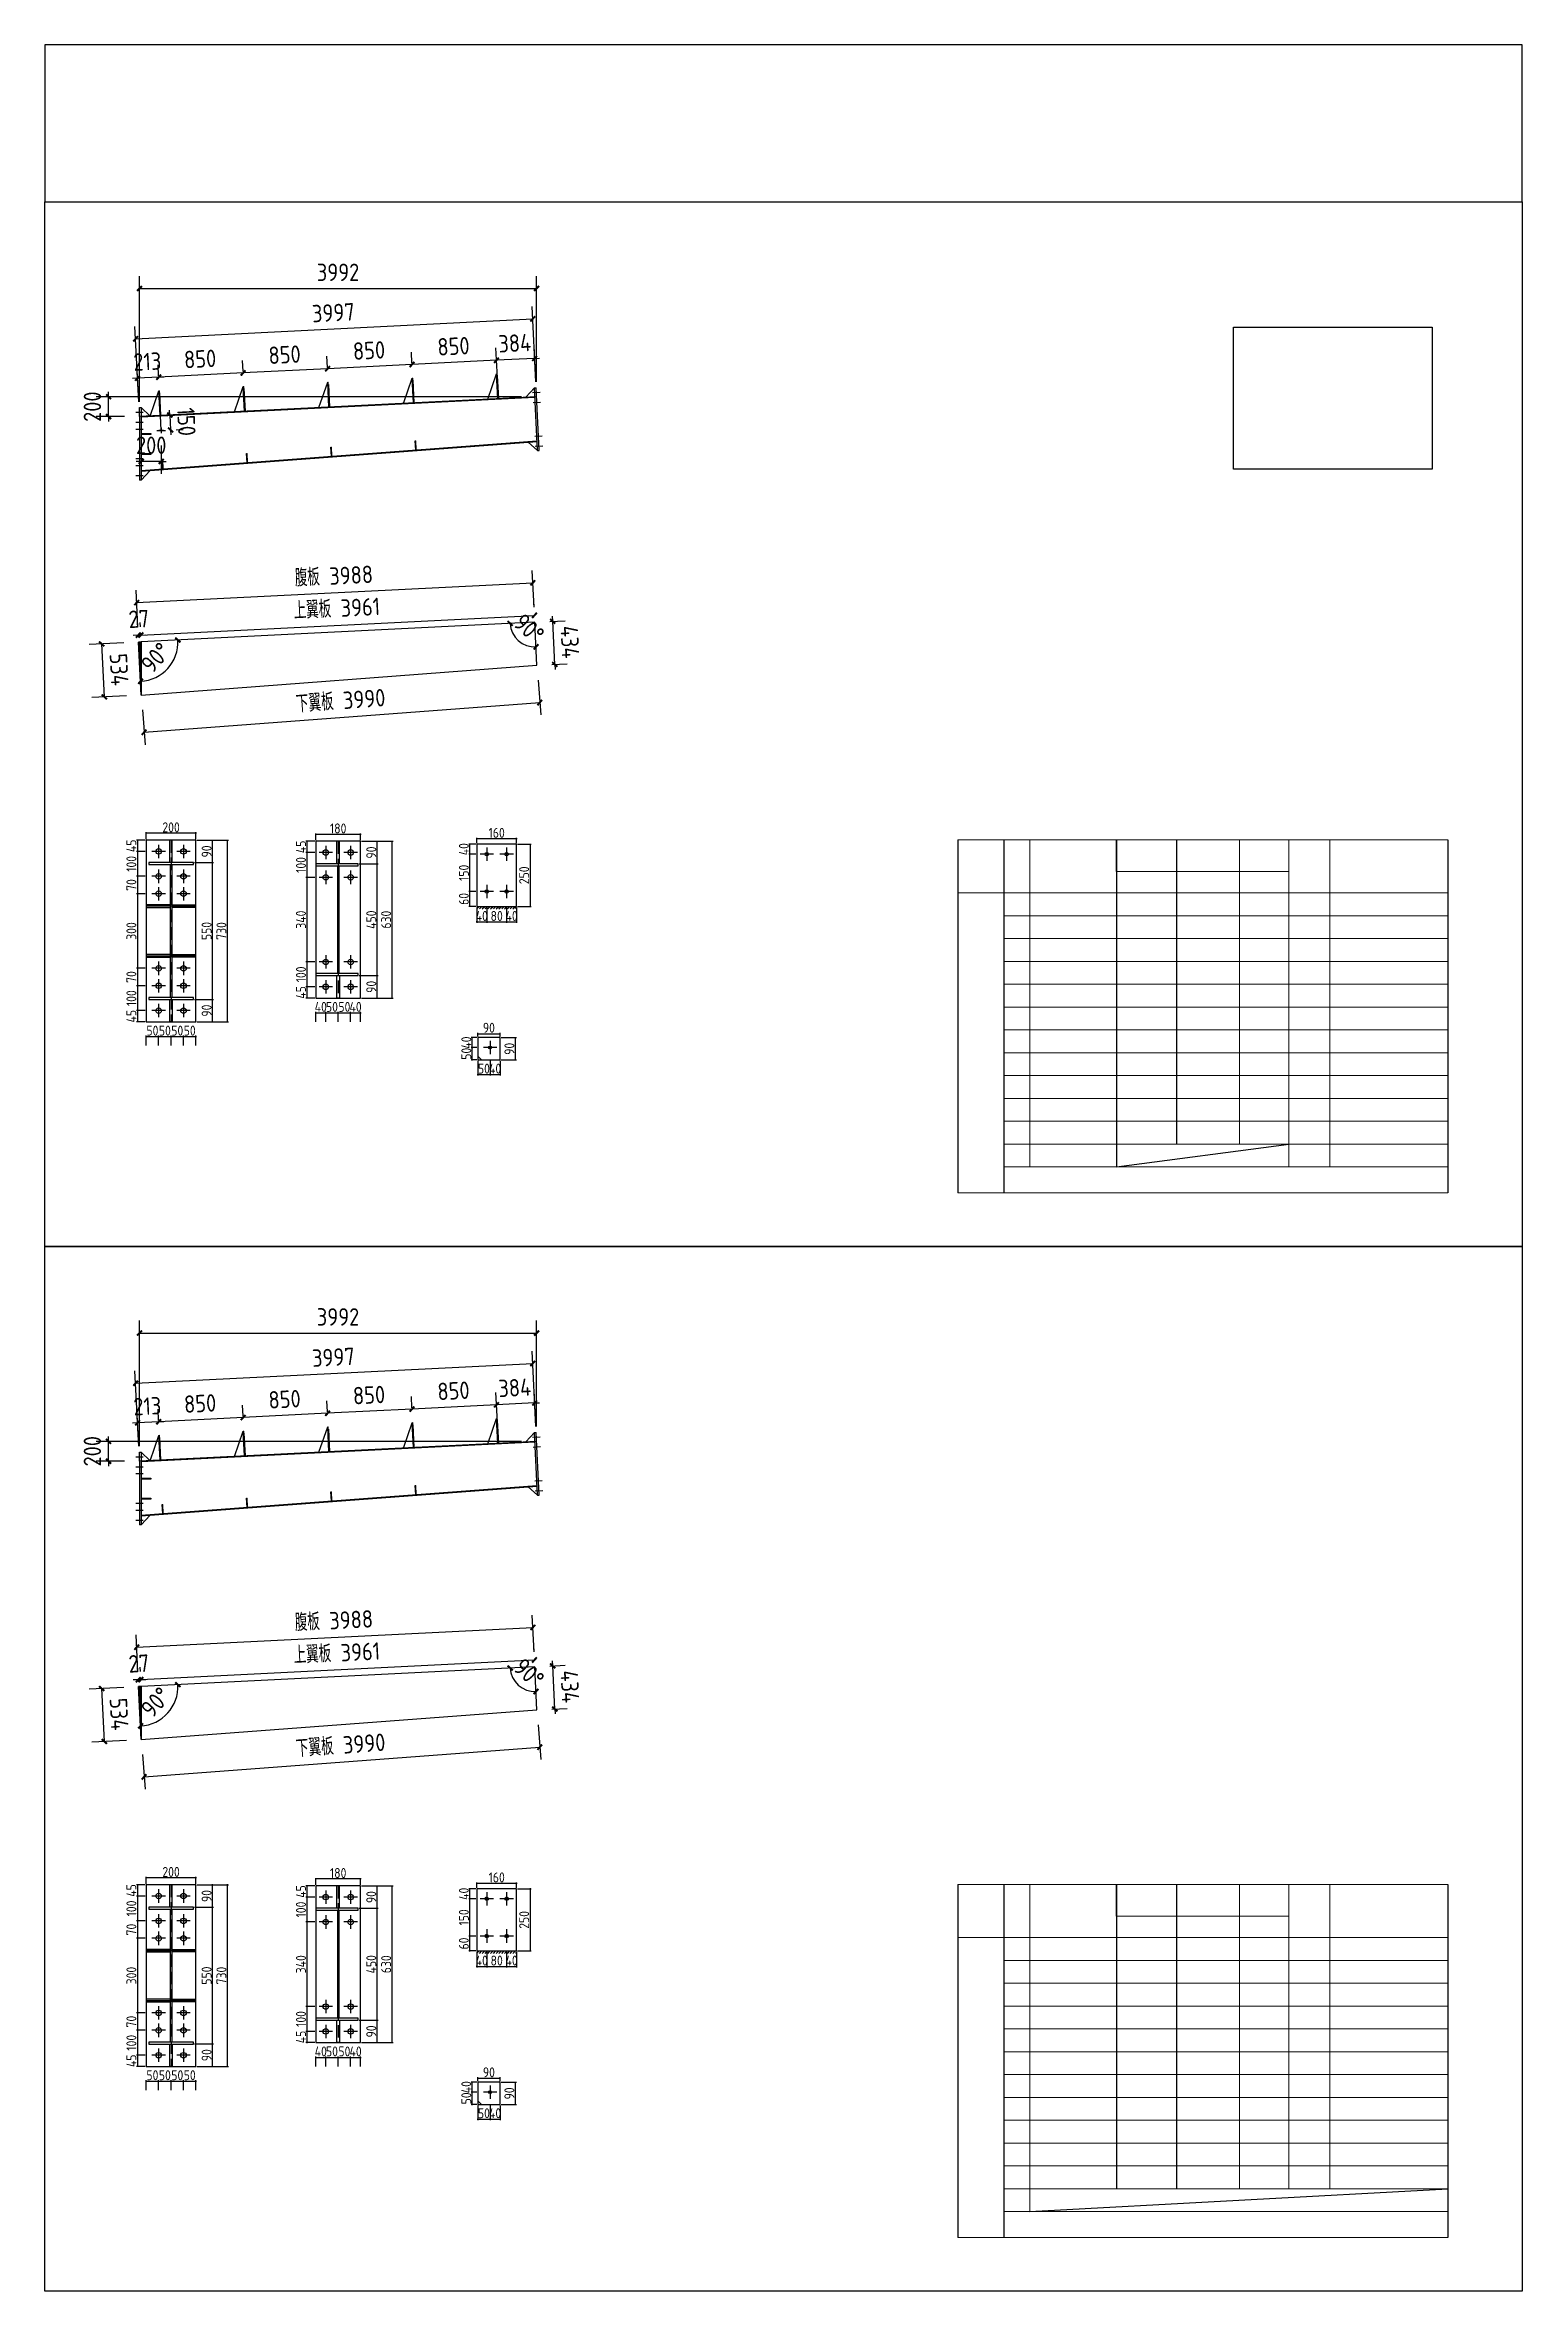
# Model space of a CAD drawing. Extents: x 102162 to 621267, y -39398 to 328893.
# Drawn here: x 384312 to 414012, y 275602 to 320757 of the extents above; entities that cross this region are included whole.
import ezdxf

# ---------------------------------------------------------------- set-up
doc = ezdxf.new("R2010")
doc.units = 0
doc.header["$LTSCALE"] = 1000
doc.header["$MEASUREMENT"] = 0
doc.linetypes.add('DASH', pattern=[0.35, 0.25, -0.1])
doc.layers.add('钢架', color=7, linetype='Continuous', lineweight=25)
doc.styles.get("Standard").update_dxf_attribs({"font": 'gbenor.shx', "bigfont": 'gbcbig.shx'})
doc.dimstyles.get("Standard").update_dxf_attribs({"dimscale": 100, "dimtxt": 3.5, "dimasz": 1, "dimexe": 2.5, "dimexo": 3, "dimgap": 1.5, "dimtad": 1, "dimdec": 0, "dimzin": 0, "dimdsep": 46, "dimtxsty": 'Standard', "dimblk": 'ARCHTICK', "dimcen": 0.09, "dimadec": 0, "dimazin": 0, "dimtfac": 1, "dimtdec": 0, "dimtix": 1, "dimtmove": 2, "dimatfit": 3, "dimfxl": 1, "dimtolj": 1, "dimtzin": 0, "dimarcsym": 0})

msp = doc.modelspace()

# ---------------------------------------------------------------- blocks, each defined once
blk = doc.blocks.new('_ArchTick')
at = {"color": 0, "linetype": 'ByBlock', "const_width": 0.4}
blk.add_lwpolyline([(-0.5, -0.5), (0.5, 0.5)], dxfattribs=at)
blk = doc.blocks.new('*D1404')
at = {"color": 0, "lineweight": -2}
for p, q in [((386181, 309053), (386143, 309795)), ((386156, 309545), (394122, 309943)), ((394147, 309451), (394110, 310193))]:
    blk.add_line(p, q, dxfattribs=at)
at = {"layer": 'Defpoints', "color": 0}
for p in [(394122, 309943), (394162, 309152), (386196, 308754)]:
    blk.add_point(p, dxfattribs=at)
at = {"color": 0, "lineweight": -2, "xscale": 100, "yscale": 100, "zscale": 100}
for p, rotation in [((394122, 309943), 2.86240522611191), ((386156, 309545), 182.8624052261119)]:
    blk.add_blockref('_ArchTick', p, dxfattribs=dict(at, rotation=rotation))
at = {"color": 0, "insert": (390122, 310080), "char_height": 350, "attachment_point": 5, "rotation": 2.8624}
blk.add_mtext('\\A1;腹板 3988 ', dxfattribs=at)
blk = doc.blocks.new('*D1431')
at = {"color": 0, "lineweight": -2}
for p, q in [((386213, 313585), (386213, 316111)), ((394197, 313984), (394197, 316111)), ((386213, 315861), (394197, 315861))]:
    blk.add_line(p, q, dxfattribs=at)
at = {"layer": 'Defpoints', "color": 0}
for p in [(394197, 315861), (394197, 313684), (386213, 313285)]:
    blk.add_point(p, dxfattribs=at)
at = {"color": 0, "lineweight": -2, "xscale": 100, "yscale": 100, "zscale": 100, "rotation": 180}
blk.add_blockref('_ArchTick', (386213, 315861), dxfattribs=at)
at = {"color": 0, "lineweight": -2, "xscale": 100, "yscale": 100, "zscale": 100}
blk.add_blockref('_ArchTick', (394197, 315861), dxfattribs=at)
at = {"color": 0, "insert": (390205, 316186), "char_height": 350, "attachment_point": 5}
blk.add_mtext('\\A1;3992', dxfattribs=at)
blk = doc.blocks.new('*D1432')
at = {"color": 0, "lineweight": -2}
for p, q in [((393897, 313684), (385341, 313684)), ((385591, 313684), (385591, 313784)), ((385591, 313285), (385591, 313684)), ((385913, 313285), (385341, 313285)), ((385591, 313285), (385591, 313185))]:
    blk.add_line(p, q, dxfattribs=at)
at = {"layer": 'Defpoints', "color": 0}
for p in [(385591, 313684), (394197, 313684), (386213, 313285)]:
    blk.add_point(p, dxfattribs=at)
at = {"color": 0, "lineweight": -2, "xscale": 100, "yscale": 100, "zscale": 100}
for p, rotation in [((385591, 313684), 270), ((385591, 313285), 90)]:
    blk.add_blockref('_ArchTick', p, dxfattribs=dict(at, rotation=rotation))
at = {"color": 0, "insert": (385266, 313485), "char_height": 350, "attachment_point": 5, "rotation": 90}
blk.add_mtext('\\A1;200', dxfattribs=at)
blk = doc.blocks.new('*D1403')
at = {"color": 0, "lineweight": -2}
for p, q in [((386135, 314850), (394119, 315249)), ((394182, 313984), (394106, 315499)), ((386198, 313585), (386122, 315099))]:
    blk.add_line(p, q, dxfattribs=at)
at = {"layer": 'Defpoints', "color": 0}
for p in [(394119, 315249), (394197, 313684), (386213, 313285)]:
    blk.add_point(p, dxfattribs=at)
at = {"color": 0, "lineweight": -2, "xscale": 100, "yscale": 100, "zscale": 100}
for p, rotation in [((394119, 315249), 2.862405226112241), ((386135, 314850), 182.8624052261122)]:
    blk.add_blockref('_ArchTick', p, dxfattribs=dict(at, rotation=rotation))
at = {"color": 0, "insert": (390110, 315374), "char_height": 350, "attachment_point": 5, "rotation": 2.8624}
blk.add_mtext('\\A1;3997', dxfattribs=at)
blk = doc.blocks.new('*D1433')
at = {"color": 0, "lineweight": -2}
for p, q in [((393391, 314418), (393291, 314413)), ((393415, 313946), (393379, 314668)), ((394158, 314456), (393391, 314418)), ((394182, 313984), (394146, 314706)), ((394158, 314456), (394258, 314461))]:
    blk.add_line(p, q, dxfattribs=at)
at = {"layer": 'Defpoints', "color": 0}
for p in [(393391, 314418), (393430, 313646), (394197, 313684)]:
    blk.add_point(p, dxfattribs=at)
at = {"color": 0, "lineweight": -2, "xscale": 100, "yscale": 100, "zscale": 100}
for p, rotation in [((393391, 314418), 2.862405226142978), ((394158, 314456), 182.862405226143)]:
    blk.add_blockref('_ArchTick', p, dxfattribs=dict(at, rotation=rotation))
at = {"color": 0, "insert": (393758, 314762), "char_height": 350, "attachment_point": 5, "rotation": 2.8624}
blk.add_mtext('\\A1;384', dxfattribs=at)
blk = doc.blocks.new('*D1434')
at = {"color": 0, "lineweight": -2}
for p, q in [((391692, 314360), (391681, 314583)), ((393391, 314418), (391693, 314333)), ((393415, 313946), (393379, 314668))]:
    blk.add_line(p, q, dxfattribs=at)
at = {"layer": 'Defpoints', "color": 0}
for p in [(391693, 314333), (391707, 314060), (393430, 313646)]:
    blk.add_point(p, dxfattribs=at)
at = {"color": 0, "lineweight": -2, "xscale": 100, "yscale": 100, "zscale": 100}
for p, rotation in [((391693, 314333), 182.8624052262575), ((393391, 314418), 2.862405226257474)]:
    blk.add_blockref('_ArchTick', p, dxfattribs=dict(at, rotation=rotation))
at = {"color": 0, "insert": (392526, 314700), "char_height": 350, "attachment_point": 5, "rotation": 2.8624}
blk.add_mtext('\\A1;850', dxfattribs=at)
blk = doc.blocks.new('*D1435')
at = {"color": 0, "lineweight": -2}
for p, q in [((389994, 314275), (389983, 314498)), ((391693, 314333), (389995, 314248)), ((391692, 314360), (391681, 314583))]:
    blk.add_line(p, q, dxfattribs=at)
at = {"layer": 'Defpoints', "color": 0}
for p in [(389995, 314248), (390009, 313976), (391707, 314060)]:
    blk.add_point(p, dxfattribs=at)
at = {"color": 0, "lineweight": -2, "xscale": 100, "yscale": 100, "zscale": 100}
for p, rotation in [((389995, 314248), 182.8624052262575), ((391693, 314333), 2.862405226257474)]:
    blk.add_blockref('_ArchTick', p, dxfattribs=dict(at, rotation=rotation))
at = {"color": 0, "insert": (390828, 314615), "char_height": 350, "attachment_point": 5, "rotation": 2.8624}
blk.add_mtext('\\A1;850', dxfattribs=at)
blk = doc.blocks.new('*D1436')
at = {"color": 0, "lineweight": -2}
for p, q in [((388296, 314190), (388285, 314413)), ((389994, 314275), (389983, 314498)), ((389995, 314248), (388298, 314163))]:
    blk.add_line(p, q, dxfattribs=at)
at = {"layer": 'Defpoints', "color": 0}
for p in [(388298, 314163), (388311, 313891), (390009, 313976)]:
    blk.add_point(p, dxfattribs=at)
at = {"color": 0, "lineweight": -2, "xscale": 100, "yscale": 100, "zscale": 100}
for p, rotation in [((389995, 314248), 2.862405226257474), ((388298, 314163), 182.8624052262575)]:
    blk.add_blockref('_ArchTick', p, dxfattribs=dict(at, rotation=rotation))
at = {"color": 0, "insert": (389130, 314530), "char_height": 350, "attachment_point": 5, "rotation": 2.8624}
blk.add_mtext('\\A1;850', dxfattribs=at)
blk = doc.blocks.new('*D1437')
at = {"color": 0, "lineweight": -2}
for p, q in [((386598, 314105), (386587, 314328)), ((388296, 314190), (388285, 314413)), ((388298, 314163), (386600, 314078))]:
    blk.add_line(p, q, dxfattribs=at)
at = {"layer": 'Defpoints', "color": 0}
for p in [(386600, 314078), (388311, 313891), (386613, 313806)]:
    blk.add_point(p, dxfattribs=at)
at = {"color": 0, "lineweight": -2, "xscale": 100, "yscale": 100, "zscale": 100}
for p, rotation in [((386600, 314078), 182.8624052262575), ((388298, 314163), 2.862405226257474)]:
    blk.add_blockref('_ArchTick', p, dxfattribs=dict(at, rotation=rotation))
at = {"color": 0, "insert": (387432, 314445), "char_height": 350, "attachment_point": 5, "rotation": 2.8624}
blk.add_mtext('\\A1;850', dxfattribs=at)
blk = doc.blocks.new('*D1438')
at = {"color": 0, "lineweight": -2}
for p, q in [((386198, 313585), (386162, 314307)), ((386598, 314105), (386587, 314328)), ((386174, 314057), (386074, 314052)), ((386600, 314078), (386174, 314057)), ((386600, 314078), (386700, 314083))]:
    blk.add_line(p, q, dxfattribs=at)
at = {"layer": 'Defpoints', "color": 0}
for p in [(386174, 314057), (386613, 313806), (386213, 313285)]:
    blk.add_point(p, dxfattribs=at)
at = {"color": 0, "lineweight": -2, "xscale": 100, "yscale": 100, "zscale": 100}
for p, rotation in [((386174, 314057), 2.862405226257479), ((386600, 314078), 182.8624052262575)]:
    blk.add_blockref('_ArchTick', p, dxfattribs=dict(at, rotation=rotation))
at = {"color": 0, "insert": (386371, 314392), "char_height": 350, "attachment_point": 5, "rotation": 2.8624}
blk.add_mtext('\\A1;213', dxfattribs=at)
blk = doc.blocks.new('*D1439')
at = {"color": 0, "lineweight": -2}
for p, q in [((386824, 313316), (386819, 313416)), ((386824, 313316), (386839, 313016)), ((386839, 313016), (386844, 312916)), ((386933, 313321), (387074, 313328)), ((386948, 313021), (387089, 313029))]:
    blk.add_line(p, q, dxfattribs=at)
at = {"layer": 'Defpoints', "color": 0}
for p in [(386634, 313306), (386649, 313007), (386839, 313016)]:
    blk.add_point(p, dxfattribs=at)
at = {"color": 0, "lineweight": -2, "xscale": 100, "yscale": 100, "zscale": 100}
for p, rotation in [((386824, 313316), 272.8624052261001), ((386839, 313016), 92.86240522610008)]:
    blk.add_blockref('_ArchTick', p, dxfattribs=dict(at, rotation=rotation))
at = {"color": 0, "insert": (387156, 313182), "char_height": 350, "attachment_point": 5, "rotation": 272.8624}
blk.add_mtext('\\A1;150', dxfattribs=at)
blk = doc.blocks.new('*D1440')
at = {"color": 0, "lineweight": -2}
for p, q in [((386249, 312707), (386249, 312134)), ((386649, 312707), (386649, 312134)), ((386249, 312384), (386149, 312384)), ((386649, 312384), (386249, 312384)), ((386649, 312384), (386749, 312384))]:
    blk.add_line(p, q, dxfattribs=at)
at = {"layer": 'Defpoints', "color": 0}
for p in [(386249, 313007), (386649, 313007), (386249, 312384)]:
    blk.add_point(p, dxfattribs=at)
at = {"color": 0, "lineweight": -2, "xscale": 100, "yscale": 100, "zscale": 100}
blk.add_blockref('_ArchTick', (386249, 312384), dxfattribs=at)
at = {"color": 0, "lineweight": -2, "xscale": 100, "yscale": 100, "zscale": 100, "rotation": 180}
blk.add_blockref('_ArchTick', (386649, 312384), dxfattribs=at)
at = {"color": 0, "insert": (386449, 312709), "char_height": 350, "attachment_point": 5}
blk.add_mtext('\\A1;200', dxfattribs=at)
blk = doc.blocks.new('*D1441')
at = {"color": 0, "lineweight": -2}
for p, q in [((386189, 308892), (386089, 308887)), ((386181, 309053), (386176, 309141)), ((386189, 308892), (386242, 308894)), ((386234, 309056), (386229, 309144)), ((386242, 308894), (386342, 308899))]:
    blk.add_line(p, q, dxfattribs=at)
at = {"layer": 'Defpoints', "color": 0}
for p in [(386242, 308894), (386196, 308754), (386249, 308756)]:
    blk.add_point(p, dxfattribs=at)
at = {"color": 0, "lineweight": -2, "xscale": 100, "yscale": 100, "zscale": 100}
for p, rotation in [((386189, 308892), 2.862405226092966), ((386242, 308894), 182.862405226093)]:
    blk.add_blockref('_ArchTick', p, dxfattribs=dict(at, rotation=rotation))
at = {"color": 0, "insert": (386199, 309218), "char_height": 350, "attachment_point": 5, "rotation": 2.8624}
blk.add_mtext('\\A1;27', dxfattribs=at)
blk = doc.blocks.new('*D1442')
at = {"color": 0, "lineweight": -2}
for p, q in [((394147, 309451), (394142, 309540)), ((386234, 309056), (386229, 309144)), ((386242, 308894), (394155, 309290))]:
    blk.add_line(p, q, dxfattribs=at)
at = {"layer": 'Defpoints', "color": 0}
for p in [(394155, 309290), (394162, 309152), (386249, 308756)]:
    blk.add_point(p, dxfattribs=at)
at = {"color": 0, "lineweight": -2, "xscale": 100, "yscale": 100, "zscale": 100}
for p, rotation in [((394155, 309290), 2.862405226257479), ((386242, 308894), 182.8624052262575)]:
    blk.add_blockref('_ArchTick', p, dxfattribs=dict(at, rotation=rotation))
at = {"color": 0, "insert": (390182, 309428), "char_height": 350, "attachment_point": 5, "rotation": 2.8624}
blk.add_mtext('\\A1;上翼板 3961', dxfattribs=at)
blk = doc.blocks.new('*D1443')
at = {"color": 0, "lineweight": -2}
for p, q in [((394227, 307986), (394280, 307287)), ((386305, 306939), (394261, 307536)), ((386271, 307389), (386324, 306690))]:
    blk.add_line(p, q, dxfattribs=at)
at = {"layer": 'Defpoints', "color": 0}
for p in [(394205, 308285), (386249, 307688), (394261, 307536)]:
    blk.add_point(p, dxfattribs=at)
at = {"color": 0, "lineweight": -2, "xscale": 100, "yscale": 100, "zscale": 100}
for p, rotation in [((394261, 307536), 4.294125659331518), ((386305, 306939), 184.2941256593315)]:
    blk.add_blockref('_ArchTick', p, dxfattribs=dict(at, rotation=rotation))
at = {"color": 0, "insert": (390258, 307573), "char_height": 350, "attachment_point": 5, "rotation": 4.2941}
blk.add_mtext('\\A1;下翼板 3990', dxfattribs=at)
blk = doc.blocks.new('*D1444')
at = {"color": 0, "lineweight": -2}
for p, q in [((385896, 308739), (385203, 308704)), ((385452, 308716), (385506, 307651)), ((385949, 307673), (385256, 307638))]:
    blk.add_line(p, q, dxfattribs=at)
at = {"layer": 'Defpoints', "color": 0}
for p in [(386196, 308754), (385506, 307651), (386249, 307688)]:
    blk.add_point(p, dxfattribs=at)
at = {"color": 0, "lineweight": -2, "xscale": 100, "yscale": 100, "zscale": 100}
for p, rotation in [((385452, 308716), 92.86240522611365), ((385506, 307651), 272.8624052261137)]:
    blk.add_blockref('_ArchTick', p, dxfattribs=dict(at, rotation=rotation))
at = {"color": 0, "insert": (385803, 308200), "char_height": 350, "attachment_point": 5, "rotation": 272.8624}
blk.add_mtext('\\A1;534', dxfattribs=at)
blk = doc.blocks.new('*D1445')
at = {"color": 0, "lineweight": -2}
for p, q in [((394461, 309167), (394771, 309182)), ((394521, 309170), (394516, 309270)), ((394564, 308303), (394521, 309170)), ((394505, 308300), (394814, 308316)), ((394564, 308303), (394569, 308203))]:
    blk.add_line(p, q, dxfattribs=at)
at = {"layer": 'Defpoints', "color": 0}
for p in [(394162, 309152), (394521, 309170), (394205, 308285)]:
    blk.add_point(p, dxfattribs=at)
at = {"color": 0, "lineweight": -2, "xscale": 100, "yscale": 100, "zscale": 100}
for p, rotation in [((394521, 309170), 272.8624052261077), ((394564, 308303), 92.86240522610771)]:
    blk.add_blockref('_ArchTick', p, dxfattribs=dict(at, rotation=rotation))
at = {"color": 0, "insert": (394867, 308753), "char_height": 350, "attachment_point": 5, "rotation": 272.8624}
blk.add_mtext('\\A1;434', dxfattribs=at)
blk = doc.blocks.new('*D1446')
at = {"color": 0, "lineweight": -2}
blk.add_arc((394162, 309152), 497, 182.8624, 272.8624, dxfattribs=at)
at = {"layer": 'Defpoints', "color": 0}
for p in [(393744, 308882), (394162, 309152), (394162, 309152), (386249, 308756), (394205, 308285)]:
    blk.add_point(p, dxfattribs=at)
at = {"color": 0, "lineweight": -2, "xscale": 100, "yscale": 100, "zscale": 100}
for p, rotation in [((393666, 309127), 92.86240522611209), ((394186, 308656), 2.862405226103117)]:
    blk.add_blockref('_ArchTick', p, dxfattribs=dict(at, rotation=rotation))
at = {"color": 0, "insert": (394046, 309025), "char_height": 350, "attachment_point": 5, "rotation": 317.8624}
blk.add_mtext('\\A1;90°', dxfattribs=at)
blk = doc.blocks.new('*D1447')
at = {"color": 0, "lineweight": -2}
blk.add_arc((386196, 308754), 791, 272.8624, 2.8624, dxfattribs=at)
at = {"layer": 'Defpoints', "color": 0}
for p in [(394162, 309152), (386196, 308754), (386249, 308756), (386625, 308089), (386249, 307688)]:
    blk.add_point(p, dxfattribs=at)
at = {"color": 0, "lineweight": -2, "xscale": 100, "yscale": 100, "zscale": 100}
for p, rotation in [((386985, 308793), 92.86240522611223), ((386235, 307964), 182.8624052261128)]:
    blk.add_blockref('_ArchTick', p, dxfattribs=dict(at, rotation=rotation))
at = {"color": 0, "insert": (386541, 308441), "char_height": 350, "attachment_point": 5, "rotation": 47.8624}
blk.add_mtext('\\A1;90°', dxfattribs=at)
blk = doc.blocks.new('*D1405')
at = {"color": 0, "lineweight": -2}
for p, q in [((386338, 300821), (386608, 300821)), ((386348, 300639), (386348, 300841)), ((386598, 300639), (386598, 300841))]:
    blk.add_line(p, q, dxfattribs=at)
at = {"layer": 'Defpoints', "color": 0}
for p in [(386598, 300821), (386348, 300619), (386598, 300619)]:
    blk.add_point(p, dxfattribs=at)
at = {"color": 0, "lineweight": -2, "xscale": 10, "yscale": 10, "zscale": 10, "rotation": 180}
blk.add_blockref('_ArchTick', (386348, 300821), dxfattribs=at)
at = {"color": 0, "lineweight": -2, "xscale": 10, "yscale": 10, "zscale": 10}
blk.add_blockref('_ArchTick', (386598, 300821), dxfattribs=at)
at = {"color": 0, "insert": (386473, 300941), "char_height": 200, "attachment_point": 5}
blk.add_mtext('\\A1;50', dxfattribs=at)
blk = doc.blocks.new('*D1406')
at = {"color": 0, "lineweight": -2}
for p, q in [((386588, 300821), (386858, 300821)), ((386598, 300639), (386598, 300841)), ((386848, 300639), (386848, 300841))]:
    blk.add_line(p, q, dxfattribs=at)
at = {"layer": 'Defpoints', "color": 0}
for p in [(386848, 300821), (386598, 300619), (386848, 300619)]:
    blk.add_point(p, dxfattribs=at)
at = {"color": 0, "lineweight": -2, "xscale": 10, "yscale": 10, "zscale": 10, "rotation": 180}
blk.add_blockref('_ArchTick', (386598, 300821), dxfattribs=at)
at = {"color": 0, "lineweight": -2, "xscale": 10, "yscale": 10, "zscale": 10}
blk.add_blockref('_ArchTick', (386848, 300821), dxfattribs=at)
at = {"color": 0, "insert": (386723, 300941), "char_height": 200, "attachment_point": 5}
blk.add_mtext('\\A1;50', dxfattribs=at)
blk = doc.blocks.new('*D1407')
at = {"color": 0, "lineweight": -2}
for p, q in [((386838, 300821), (387108, 300821)), ((386848, 300639), (386848, 300841)), ((387098, 300639), (387098, 300841))]:
    blk.add_line(p, q, dxfattribs=at)
at = {"layer": 'Defpoints', "color": 0}
for p in [(387098, 300821), (386848, 300619), (387098, 300619)]:
    blk.add_point(p, dxfattribs=at)
at = {"color": 0, "lineweight": -2, "xscale": 10, "yscale": 10, "zscale": 10, "rotation": 180}
blk.add_blockref('_ArchTick', (386848, 300821), dxfattribs=at)
at = {"color": 0, "lineweight": -2, "xscale": 10, "yscale": 10, "zscale": 10}
blk.add_blockref('_ArchTick', (387098, 300821), dxfattribs=at)
at = {"color": 0, "insert": (386973, 300941), "char_height": 200, "attachment_point": 5}
blk.add_mtext('\\A1;50', dxfattribs=at)
blk = doc.blocks.new('*D1408')
at = {"color": 0, "lineweight": -2}
for p, q in [((387088, 300821), (387358, 300821)), ((387098, 300639), (387098, 300841)), ((387348, 300639), (387348, 300841))]:
    blk.add_line(p, q, dxfattribs=at)
at = {"layer": 'Defpoints', "color": 0}
for p in [(387348, 300821), (387098, 300619), (387348, 300619)]:
    blk.add_point(p, dxfattribs=at)
at = {"color": 0, "lineweight": -2, "xscale": 10, "yscale": 10, "zscale": 10, "rotation": 180}
blk.add_blockref('_ArchTick', (387098, 300821), dxfattribs=at)
at = {"color": 0, "lineweight": -2, "xscale": 10, "yscale": 10, "zscale": 10}
blk.add_blockref('_ArchTick', (387348, 300821), dxfattribs=at)
at = {"color": 0, "insert": (387223, 300941), "char_height": 200, "attachment_point": 5}
blk.add_mtext('\\A1;50', dxfattribs=at)
blk = doc.blocks.new('*D1448')
at = {"color": 0, "lineweight": -2}
for p, q in [((386328, 304769), (386150, 304769)), ((386328, 304544), (386150, 304544)), ((386170, 304769), (386170, 304779)), ((386170, 304769), (386170, 304544)), ((386170, 304544), (386170, 304534))]:
    blk.add_line(p, q, dxfattribs=at)
at = {"layer": 'Defpoints', "color": 0}
for p in [(386170, 304544), (386348, 304769), (386348, 304544)]:
    blk.add_point(p, dxfattribs=at)
at = {"color": 0, "lineweight": -2, "xscale": 10, "yscale": 10, "zscale": 10}
for p, rotation in [((386170, 304769), 270), ((386170, 304544), 90)]:
    blk.add_blockref('_ArchTick', p, dxfattribs=dict(at, rotation=rotation))
at = {"color": 0, "insert": (386050, 304656), "char_height": 200, "attachment_point": 5, "rotation": 90}
blk.add_mtext('\\A1;45', dxfattribs=at)
blk = doc.blocks.new('*D1409')
at = {"color": 0, "lineweight": -2}
for p, q in [((386328, 304544), (386150, 304544)), ((386170, 304554), (386170, 304034)), ((386328, 304044), (386150, 304044))]:
    blk.add_line(p, q, dxfattribs=at)
at = {"layer": 'Defpoints', "color": 0}
for p in [(386348, 304544), (386170, 304044), (386348, 304044)]:
    blk.add_point(p, dxfattribs=at)
at = {"color": 0, "lineweight": -2, "xscale": 10, "yscale": 10, "zscale": 10}
for p, rotation in [((386170, 304544), 90), ((386170, 304044), 270)]:
    blk.add_blockref('_ArchTick', p, dxfattribs=dict(at, rotation=rotation))
at = {"color": 0, "insert": (386050, 304294), "char_height": 200, "attachment_point": 5, "rotation": 90}
blk.add_mtext('\\A1;100', dxfattribs=at)
blk = doc.blocks.new('*D1410')
at = {"color": 0, "lineweight": -2}
for p, q in [((386328, 304044), (386150, 304044)), ((386170, 304054), (386170, 303684)), ((386328, 303694), (386150, 303694))]:
    blk.add_line(p, q, dxfattribs=at)
at = {"layer": 'Defpoints', "color": 0}
for p in [(386348, 304044), (386170, 303694), (386348, 303694)]:
    blk.add_point(p, dxfattribs=at)
at = {"color": 0, "lineweight": -2, "xscale": 10, "yscale": 10, "zscale": 10}
for p, rotation in [((386170, 304044), 90), ((386170, 303694), 270)]:
    blk.add_blockref('_ArchTick', p, dxfattribs=dict(at, rotation=rotation))
at = {"color": 0, "insert": (386050, 303869), "char_height": 200, "attachment_point": 5, "rotation": 90}
blk.add_mtext('\\A1;70', dxfattribs=at)
blk = doc.blocks.new('*D1411')
at = {"color": 0, "lineweight": -2}
for p, q in [((386328, 303694), (386150, 303694)), ((386170, 303704), (386170, 302184)), ((386328, 302194), (386150, 302194))]:
    blk.add_line(p, q, dxfattribs=at)
at = {"layer": 'Defpoints', "color": 0}
for p in [(386348, 303694), (386170, 302194), (386348, 302194)]:
    blk.add_point(p, dxfattribs=at)
at = {"color": 0, "lineweight": -2, "xscale": 10, "yscale": 10, "zscale": 10}
for p, rotation in [((386170, 303694), 90), ((386170, 302194), 270)]:
    blk.add_blockref('_ArchTick', p, dxfattribs=dict(at, rotation=rotation))
at = {"color": 0, "insert": (386050, 302944), "char_height": 200, "attachment_point": 5, "rotation": 90}
blk.add_mtext('\\A1;300', dxfattribs=at)
blk = doc.blocks.new('*D1412')
at = {"color": 0, "lineweight": -2}
for p, q in [((386328, 302194), (386150, 302194)), ((386170, 302204), (386170, 301834)), ((386328, 301844), (386150, 301844))]:
    blk.add_line(p, q, dxfattribs=at)
at = {"layer": 'Defpoints', "color": 0}
for p in [(386348, 302194), (386170, 301844), (386348, 301844)]:
    blk.add_point(p, dxfattribs=at)
at = {"color": 0, "lineweight": -2, "xscale": 10, "yscale": 10, "zscale": 10}
for p, rotation in [((386170, 302194), 90), ((386170, 301844), 270)]:
    blk.add_blockref('_ArchTick', p, dxfattribs=dict(at, rotation=rotation))
at = {"color": 0, "insert": (386050, 302019), "char_height": 200, "attachment_point": 5, "rotation": 90}
blk.add_mtext('\\A1;70', dxfattribs=at)
blk = doc.blocks.new('*D1413')
at = {"color": 0, "lineweight": -2}
for p, q in [((386328, 301844), (386150, 301844)), ((386170, 301854), (386170, 301334)), ((386328, 301344), (386150, 301344))]:
    blk.add_line(p, q, dxfattribs=at)
at = {"layer": 'Defpoints', "color": 0}
for p in [(386348, 301844), (386170, 301344), (386348, 301344)]:
    blk.add_point(p, dxfattribs=at)
at = {"color": 0, "lineweight": -2, "xscale": 10, "yscale": 10, "zscale": 10}
for p, rotation in [((386170, 301844), 90), ((386170, 301344), 270)]:
    blk.add_blockref('_ArchTick', p, dxfattribs=dict(at, rotation=rotation))
at = {"color": 0, "insert": (386050, 301594), "char_height": 200, "attachment_point": 5, "rotation": 90}
blk.add_mtext('\\A1;100', dxfattribs=at)
blk = doc.blocks.new('*D1414')
at = {"color": 0, "lineweight": -2}
for p, q in [((386328, 301344), (386150, 301344)), ((386170, 301344), (386170, 301354)), ((386170, 301344), (386170, 301119)), ((386328, 301119), (386150, 301119)), ((386170, 301119), (386170, 301109))]:
    blk.add_line(p, q, dxfattribs=at)
at = {"layer": 'Defpoints', "color": 0}
for p in [(386348, 301344), (386170, 301119), (386348, 301119)]:
    blk.add_point(p, dxfattribs=at)
at = {"color": 0, "lineweight": -2, "xscale": 10, "yscale": 10, "zscale": 10}
for p, rotation in [((386170, 301344), 270), ((386170, 301119), 90)]:
    blk.add_blockref('_ArchTick', p, dxfattribs=dict(at, rotation=rotation))
at = {"color": 0, "insert": (386050, 301231), "char_height": 200, "attachment_point": 5, "rotation": 90}
blk.add_mtext('\\A1;45', dxfattribs=at)
blk = doc.blocks.new('*D1415')
at = {"color": 0, "lineweight": -2}
for p, q in [((387318, 301569), (387703, 301569)), ((387683, 301109), (387683, 301579)), ((387368, 301119), (387703, 301119))]:
    blk.add_line(p, q, dxfattribs=at)
at = {"layer": 'Defpoints', "color": 0}
for p in [(387298, 301569), (387683, 301569), (387348, 301119)]:
    blk.add_point(p, dxfattribs=at)
at = {"color": 0, "lineweight": -2, "xscale": 10, "yscale": 10, "zscale": 10}
for p, rotation in [((387683, 301569), 90), ((387683, 301119), 270)]:
    blk.add_blockref('_ArchTick', p, dxfattribs=dict(at, rotation=rotation))
at = {"color": 0, "insert": (387563, 301344), "char_height": 200, "attachment_point": 5, "rotation": 90}
blk.add_mtext('\\A1;90', dxfattribs=at)
blk = doc.blocks.new('*D1449')
at = {"color": 0, "lineweight": -2}
for p, q in [((387318, 304319), (387703, 304319)), ((387683, 301559), (387683, 304329)), ((387318, 301569), (387703, 301569))]:
    blk.add_line(p, q, dxfattribs=at)
at = {"layer": 'Defpoints', "color": 0}
for p in [(387298, 304319), (387683, 304319), (387298, 301569)]:
    blk.add_point(p, dxfattribs=at)
at = {"color": 0, "lineweight": -2, "xscale": 10, "yscale": 10, "zscale": 10}
for p, rotation in [((387683, 304319), 90), ((387683, 301569), 270)]:
    blk.add_blockref('_ArchTick', p, dxfattribs=dict(at, rotation=rotation))
at = {"color": 0, "insert": (387563, 302944), "char_height": 200, "attachment_point": 5, "rotation": 90}
blk.add_mtext('\\A1;550', dxfattribs=at)
blk = doc.blocks.new('*D1450')
at = {"color": 0, "lineweight": -2}
for p, q in [((387368, 304769), (387703, 304769)), ((387683, 304309), (387683, 304779)), ((387318, 304319), (387703, 304319))]:
    blk.add_line(p, q, dxfattribs=at)
at = {"layer": 'Defpoints', "color": 0}
for p in [(387348, 304769), (387683, 304769), (387298, 304319)]:
    blk.add_point(p, dxfattribs=at)
at = {"color": 0, "lineweight": -2, "xscale": 10, "yscale": 10, "zscale": 10}
for p, rotation in [((387683, 304769), 90), ((387683, 304319), 270)]:
    blk.add_blockref('_ArchTick', p, dxfattribs=dict(at, rotation=rotation))
at = {"color": 0, "insert": (387563, 304544), "char_height": 200, "attachment_point": 5, "rotation": 90}
blk.add_mtext('\\A1;90', dxfattribs=at)
blk = doc.blocks.new('*D1451')
at = {"color": 0, "lineweight": -2}
for p, q in [((387368, 304769), (388001, 304769)), ((387981, 301109), (387981, 304779)), ((387368, 301119), (388001, 301119))]:
    blk.add_line(p, q, dxfattribs=at)
at = {"layer": 'Defpoints', "color": 0}
for p in [(387348, 304769), (387981, 304769), (387348, 301119)]:
    blk.add_point(p, dxfattribs=at)
at = {"color": 0, "lineweight": -2, "xscale": 10, "yscale": 10, "zscale": 10}
for p, rotation in [((387981, 304769), 90), ((387981, 301119), 270)]:
    blk.add_blockref('_ArchTick', p, dxfattribs=dict(at, rotation=rotation))
at = {"color": 0, "insert": (387861, 302944), "char_height": 200, "attachment_point": 5, "rotation": 90}
blk.add_mtext('\\A1;730', dxfattribs=at)
blk = doc.blocks.new('*D1452')
at = {"color": 0, "lineweight": -2}
for p, q in [((387358, 304908), (386338, 304908)), ((386348, 304789), (386348, 304928)), ((387348, 304789), (387348, 304928))]:
    blk.add_line(p, q, dxfattribs=at)
at = {"layer": 'Defpoints', "color": 0}
for p in [(386348, 304908), (386348, 304769), (387348, 304769)]:
    blk.add_point(p, dxfattribs=at)
at = {"color": 0, "lineweight": -2, "xscale": 10, "yscale": 10, "zscale": 10, "rotation": 180}
blk.add_blockref('_ArchTick', (386348, 304908), dxfattribs=at)
at = {"color": 0, "lineweight": -2, "xscale": 10, "yscale": 10, "zscale": 10}
blk.add_blockref('_ArchTick', (387348, 304908), dxfattribs=at)
at = {"color": 0, "insert": (386848, 305028), "char_height": 200, "attachment_point": 5}
blk.add_mtext('\\A1;200', dxfattribs=at)
blk = doc.blocks.new('*D1416')
at = {"color": 0, "lineweight": -2}
for p, q in [((389758, 301299), (389748, 301299)), ((389758, 301117), (389758, 301319)), ((389758, 301299), (389958, 301299)), ((389958, 301117), (389958, 301319)), ((389958, 301299), (389968, 301299))]:
    blk.add_line(p, q, dxfattribs=at)
at = {"layer": 'Defpoints', "color": 0}
for p in [(389958, 301299), (389758, 301097), (389958, 301097)]:
    blk.add_point(p, dxfattribs=at)
at = {"color": 0, "lineweight": -2, "xscale": 10, "yscale": 10, "zscale": 10}
blk.add_blockref('_ArchTick', (389758, 301299), dxfattribs=at)
at = {"color": 0, "lineweight": -2, "xscale": 10, "yscale": 10, "zscale": 10, "rotation": 180}
blk.add_blockref('_ArchTick', (389958, 301299), dxfattribs=at)
at = {"color": 0, "insert": (389858, 301419), "char_height": 200, "attachment_point": 5}
blk.add_mtext('\\A1;40', dxfattribs=at)
blk = doc.blocks.new('*D1417')
at = {"color": 0, "lineweight": -2}
for p, q in [((389948, 301299), (390218, 301299)), ((389958, 301117), (389958, 301319)), ((390208, 301117), (390208, 301319))]:
    blk.add_line(p, q, dxfattribs=at)
at = {"layer": 'Defpoints', "color": 0}
for p in [(390208, 301299), (389958, 301097), (390208, 301097)]:
    blk.add_point(p, dxfattribs=at)
at = {"color": 0, "lineweight": -2, "xscale": 10, "yscale": 10, "zscale": 10, "rotation": 180}
blk.add_blockref('_ArchTick', (389958, 301299), dxfattribs=at)
at = {"color": 0, "lineweight": -2, "xscale": 10, "yscale": 10, "zscale": 10}
blk.add_blockref('_ArchTick', (390208, 301299), dxfattribs=at)
at = {"color": 0, "insert": (390083, 301419), "char_height": 200, "attachment_point": 5}
blk.add_mtext('\\A1;50', dxfattribs=at)
blk = doc.blocks.new('*D1418')
at = {"color": 0, "lineweight": -2}
for p, q in [((390198, 301299), (390468, 301299)), ((390208, 301117), (390208, 301319)), ((390458, 301117), (390458, 301319))]:
    blk.add_line(p, q, dxfattribs=at)
at = {"layer": 'Defpoints', "color": 0}
for p in [(390458, 301299), (390208, 301097), (390458, 301097)]:
    blk.add_point(p, dxfattribs=at)
at = {"color": 0, "lineweight": -2, "xscale": 10, "yscale": 10, "zscale": 10, "rotation": 180}
blk.add_blockref('_ArchTick', (390208, 301299), dxfattribs=at)
at = {"color": 0, "lineweight": -2, "xscale": 10, "yscale": 10, "zscale": 10}
blk.add_blockref('_ArchTick', (390458, 301299), dxfattribs=at)
at = {"color": 0, "insert": (390333, 301419), "char_height": 200, "attachment_point": 5}
blk.add_mtext('\\A1;50', dxfattribs=at)
blk = doc.blocks.new('*D1419')
at = {"color": 0, "lineweight": -2}
for p, q in [((390458, 301299), (390448, 301299)), ((390458, 301117), (390458, 301319)), ((390458, 301299), (390658, 301299)), ((390658, 301117), (390658, 301319)), ((390658, 301299), (390668, 301299))]:
    blk.add_line(p, q, dxfattribs=at)
at = {"layer": 'Defpoints', "color": 0}
for p in [(390658, 301299), (390458, 301097), (390658, 301097)]:
    blk.add_point(p, dxfattribs=at)
at = {"color": 0, "lineweight": -2, "xscale": 10, "yscale": 10, "zscale": 10}
blk.add_blockref('_ArchTick', (390458, 301299), dxfattribs=at)
at = {"color": 0, "lineweight": -2, "xscale": 10, "yscale": 10, "zscale": 10, "rotation": 180}
blk.add_blockref('_ArchTick', (390658, 301299), dxfattribs=at)
at = {"color": 0, "insert": (390558, 301419), "char_height": 200, "attachment_point": 5}
blk.add_mtext('\\A1;40', dxfattribs=at)
blk = doc.blocks.new('*D1453')
at = {"color": 0, "lineweight": -2}
for p, q in [((389738, 304747), (389560, 304747)), ((389738, 304522), (389560, 304522)), ((389580, 304747), (389580, 304757)), ((389580, 304747), (389580, 304522)), ((389580, 304522), (389580, 304512))]:
    blk.add_line(p, q, dxfattribs=at)
at = {"layer": 'Defpoints', "color": 0}
for p in [(389580, 304522), (389758, 304747), (389758, 304522)]:
    blk.add_point(p, dxfattribs=at)
at = {"color": 0, "lineweight": -2, "xscale": 10, "yscale": 10, "zscale": 10}
for p, rotation in [((389580, 304747), 270), ((389580, 304522), 90)]:
    blk.add_blockref('_ArchTick', p, dxfattribs=dict(at, rotation=rotation))
at = {"color": 0, "insert": (389460, 304635), "char_height": 200, "attachment_point": 5, "rotation": 90}
blk.add_mtext('\\A1;45', dxfattribs=at)
blk = doc.blocks.new('*D1420')
at = {"color": 0, "lineweight": -2}
for p, q in [((389738, 304522), (389560, 304522)), ((389580, 304532), (389580, 304012)), ((389738, 304022), (389560, 304022))]:
    blk.add_line(p, q, dxfattribs=at)
at = {"layer": 'Defpoints', "color": 0}
for p in [(389758, 304522), (389580, 304022), (389758, 304022)]:
    blk.add_point(p, dxfattribs=at)
at = {"color": 0, "lineweight": -2, "xscale": 10, "yscale": 10, "zscale": 10}
for p, rotation in [((389580, 304522), 90), ((389580, 304022), 270)]:
    blk.add_blockref('_ArchTick', p, dxfattribs=dict(at, rotation=rotation))
at = {"color": 0, "insert": (389460, 304272), "char_height": 200, "attachment_point": 5, "rotation": 90}
blk.add_mtext('\\A1;100', dxfattribs=at)
blk = doc.blocks.new('*D1421')
at = {"color": 0, "lineweight": -2}
for p, q in [((389738, 304022), (389560, 304022)), ((389580, 304032), (389580, 302312)), ((389738, 302322), (389560, 302322))]:
    blk.add_line(p, q, dxfattribs=at)
at = {"layer": 'Defpoints', "color": 0}
for p in [(389758, 304022), (389580, 302322), (389758, 302322)]:
    blk.add_point(p, dxfattribs=at)
at = {"color": 0, "lineweight": -2, "xscale": 10, "yscale": 10, "zscale": 10}
for p, rotation in [((389580, 304022), 90), ((389580, 302322), 270)]:
    blk.add_blockref('_ArchTick', p, dxfattribs=dict(at, rotation=rotation))
at = {"color": 0, "insert": (389460, 303172), "char_height": 200, "attachment_point": 5, "rotation": 90}
blk.add_mtext('\\A1;340', dxfattribs=at)
blk = doc.blocks.new('*D1422')
at = {"color": 0, "lineweight": -2}
for p, q in [((389738, 302322), (389560, 302322)), ((389580, 302332), (389580, 301812)), ((389738, 301822), (389560, 301822))]:
    blk.add_line(p, q, dxfattribs=at)
at = {"layer": 'Defpoints', "color": 0}
for p in [(389758, 302322), (389580, 301822), (389758, 301822)]:
    blk.add_point(p, dxfattribs=at)
at = {"color": 0, "lineweight": -2, "xscale": 10, "yscale": 10, "zscale": 10}
for p, rotation in [((389580, 302322), 90), ((389580, 301822), 270)]:
    blk.add_blockref('_ArchTick', p, dxfattribs=dict(at, rotation=rotation))
at = {"color": 0, "insert": (389460, 302072), "char_height": 200, "attachment_point": 5, "rotation": 90}
blk.add_mtext('\\A1;100', dxfattribs=at)
blk = doc.blocks.new('*D1423')
at = {"color": 0, "lineweight": -2}
for p, q in [((389738, 301822), (389560, 301822)), ((389580, 301822), (389580, 301832)), ((389580, 301822), (389580, 301597)), ((389738, 301597), (389560, 301597)), ((389580, 301597), (389580, 301587))]:
    blk.add_line(p, q, dxfattribs=at)
at = {"layer": 'Defpoints', "color": 0}
for p in [(389758, 301822), (389580, 301597), (389758, 301597)]:
    blk.add_point(p, dxfattribs=at)
at = {"color": 0, "lineweight": -2, "xscale": 10, "yscale": 10, "zscale": 10}
for p, rotation in [((389580, 301822), 270), ((389580, 301597), 90)]:
    blk.add_blockref('_ArchTick', p, dxfattribs=dict(at, rotation=rotation))
at = {"color": 0, "insert": (389460, 301710), "char_height": 200, "attachment_point": 5, "rotation": 90}
blk.add_mtext('\\A1;45', dxfattribs=at)
blk = doc.blocks.new('*D1424')
at = {"color": 0, "lineweight": -2}
for p, q in [((390628, 302047), (391013, 302047)), ((390993, 301587), (390993, 302057)), ((390678, 301597), (391013, 301597))]:
    blk.add_line(p, q, dxfattribs=at)
at = {"layer": 'Defpoints', "color": 0}
for p in [(390608, 302047), (390993, 302047), (390658, 301597)]:
    blk.add_point(p, dxfattribs=at)
at = {"color": 0, "lineweight": -2, "xscale": 10, "yscale": 10, "zscale": 10}
for p, rotation in [((390993, 302047), 90), ((390993, 301597), 270)]:
    blk.add_blockref('_ArchTick', p, dxfattribs=dict(at, rotation=rotation))
at = {"color": 0, "insert": (390873, 301822), "char_height": 200, "attachment_point": 5, "rotation": 90}
blk.add_mtext('\\A1;90', dxfattribs=at)
blk = doc.blocks.new('*D1454')
at = {"color": 0, "lineweight": -2}
for p, q in [((390628, 304297), (391013, 304297)), ((390993, 302037), (390993, 304307)), ((390628, 302047), (391013, 302047))]:
    blk.add_line(p, q, dxfattribs=at)
at = {"layer": 'Defpoints', "color": 0}
for p in [(390608, 304297), (390993, 304297), (390608, 302047)]:
    blk.add_point(p, dxfattribs=at)
at = {"color": 0, "lineweight": -2, "xscale": 10, "yscale": 10, "zscale": 10}
for p, rotation in [((390993, 304297), 90), ((390993, 302047), 270)]:
    blk.add_blockref('_ArchTick', p, dxfattribs=dict(at, rotation=rotation))
at = {"color": 0, "insert": (390873, 303172), "char_height": 200, "attachment_point": 5, "rotation": 90}
blk.add_mtext('\\A1;450', dxfattribs=at)
blk = doc.blocks.new('*D1455')
at = {"color": 0, "lineweight": -2}
for p, q in [((390678, 304747), (391013, 304747)), ((390993, 304287), (390993, 304757)), ((390628, 304297), (391013, 304297))]:
    blk.add_line(p, q, dxfattribs=at)
at = {"layer": 'Defpoints', "color": 0}
for p in [(390658, 304747), (390993, 304747), (390608, 304297)]:
    blk.add_point(p, dxfattribs=at)
at = {"color": 0, "lineweight": -2, "xscale": 10, "yscale": 10, "zscale": 10}
for p, rotation in [((390993, 304747), 90), ((390993, 304297), 270)]:
    blk.add_blockref('_ArchTick', p, dxfattribs=dict(at, rotation=rotation))
at = {"color": 0, "insert": (390873, 304522), "char_height": 200, "attachment_point": 5, "rotation": 90}
blk.add_mtext('\\A1;90', dxfattribs=at)
blk = doc.blocks.new('*D1456')
at = {"color": 0, "lineweight": -2}
for p, q in [((390678, 304747), (391312, 304747)), ((391292, 301587), (391292, 304757)), ((390678, 301597), (391312, 301597))]:
    blk.add_line(p, q, dxfattribs=at)
at = {"layer": 'Defpoints', "color": 0}
for p in [(390658, 304747), (391292, 304747), (390658, 301597)]:
    blk.add_point(p, dxfattribs=at)
at = {"color": 0, "lineweight": -2, "xscale": 10, "yscale": 10, "zscale": 10}
for p, rotation in [((391292, 304747), 90), ((391292, 301597), 270)]:
    blk.add_blockref('_ArchTick', p, dxfattribs=dict(at, rotation=rotation))
at = {"color": 0, "insert": (391172, 303172), "char_height": 200, "attachment_point": 5, "rotation": 90}
blk.add_mtext('\\A1;630', dxfattribs=at)
blk = doc.blocks.new('*D1457')
at = {"color": 0, "lineweight": -2}
for p, q in [((390668, 304886), (389748, 304886)), ((389758, 304767), (389758, 304906)), ((390658, 304767), (390658, 304906))]:
    blk.add_line(p, q, dxfattribs=at)
at = {"layer": 'Defpoints', "color": 0}
for p in [(389758, 304886), (389758, 304747), (390658, 304747)]:
    blk.add_point(p, dxfattribs=at)
at = {"color": 0, "lineweight": -2, "xscale": 10, "yscale": 10, "zscale": 10, "rotation": 180}
blk.add_blockref('_ArchTick', (389758, 304886), dxfattribs=at)
at = {"color": 0, "lineweight": -2, "xscale": 10, "yscale": 10, "zscale": 10}
blk.add_blockref('_ArchTick', (390658, 304886), dxfattribs=at)
at = {"color": 0, "insert": (390208, 305006), "char_height": 200, "attachment_point": 5}
blk.add_mtext('\\A1;180', dxfattribs=at)
blk = doc.blocks.new('*D1458')
at = {"color": 0, "lineweight": -2}
for p, q in [((392995, 303126), (392985, 303126)), ((392995, 303419), (392995, 303106)), ((392995, 303126), (393195, 303126)), ((393195, 303419), (393195, 303106)), ((393195, 303126), (393205, 303126))]:
    blk.add_line(p, q, dxfattribs=at)
at = {"layer": 'Defpoints', "color": 0}
for p in [(392995, 303439), (393195, 303439), (393195, 303126)]:
    blk.add_point(p, dxfattribs=at)
at = {"color": 0, "lineweight": -2, "xscale": 10, "yscale": 10, "zscale": 10}
blk.add_blockref('_ArchTick', (392995, 303126), dxfattribs=at)
at = {"color": 0, "lineweight": -2, "xscale": 10, "yscale": 10, "zscale": 10, "rotation": 180}
blk.add_blockref('_ArchTick', (393195, 303126), dxfattribs=at)
at = {"color": 0, "insert": (393095, 303246), "char_height": 200, "attachment_point": 5}
blk.add_mtext('\\A1;40', dxfattribs=at)
blk = doc.blocks.new('*D1425')
at = {"color": 0, "lineweight": -2}
for p, q in [((393185, 303126), (393605, 303126)), ((393195, 303419), (393195, 303106)), ((393595, 303419), (393595, 303106))]:
    blk.add_line(p, q, dxfattribs=at)
at = {"layer": 'Defpoints', "color": 0}
for p in [(393195, 303439), (393595, 303439), (393595, 303126)]:
    blk.add_point(p, dxfattribs=at)
at = {"color": 0, "lineweight": -2, "xscale": 10, "yscale": 10, "zscale": 10, "rotation": 180}
blk.add_blockref('_ArchTick', (393195, 303126), dxfattribs=at)
at = {"color": 0, "lineweight": -2, "xscale": 10, "yscale": 10, "zscale": 10}
blk.add_blockref('_ArchTick', (393595, 303126), dxfattribs=at)
at = {"color": 0, "insert": (393395, 303246), "char_height": 200, "attachment_point": 5}
blk.add_mtext('\\A1;80', dxfattribs=at)
blk = doc.blocks.new('*D1426')
at = {"color": 0, "lineweight": -2}
for p, q in [((393595, 303126), (393585, 303126)), ((393595, 303419), (393595, 303106)), ((393595, 303126), (393795, 303126)), ((393795, 303419), (393795, 303106)), ((393795, 303126), (393805, 303126))]:
    blk.add_line(p, q, dxfattribs=at)
at = {"layer": 'Defpoints', "color": 0}
for p in [(393595, 303439), (393795, 303439), (393795, 303126)]:
    blk.add_point(p, dxfattribs=at)
at = {"color": 0, "lineweight": -2, "xscale": 10, "yscale": 10, "zscale": 10}
blk.add_blockref('_ArchTick', (393595, 303126), dxfattribs=at)
at = {"color": 0, "lineweight": -2, "xscale": 10, "yscale": 10, "zscale": 10, "rotation": 180}
blk.add_blockref('_ArchTick', (393795, 303126), dxfattribs=at)
at = {"color": 0, "insert": (393695, 303246), "char_height": 200, "attachment_point": 5}
blk.add_mtext('\\A1;40', dxfattribs=at)
blk = doc.blocks.new('*D1427')
at = {"color": 0, "lineweight": -2}
for p, q in [((392975, 303739), (392835, 303739)), ((392855, 303429), (392855, 303749)), ((392975, 303439), (392835, 303439))]:
    blk.add_line(p, q, dxfattribs=at)
at = {"layer": 'Defpoints', "color": 0}
for p in [(392855, 303739), (392995, 303739), (392995, 303439)]:
    blk.add_point(p, dxfattribs=at)
at = {"color": 0, "lineweight": -2, "xscale": 10, "yscale": 10, "zscale": 10}
for p, rotation in [((392855, 303739), 90), ((392855, 303439), 270)]:
    blk.add_blockref('_ArchTick', p, dxfattribs=dict(at, rotation=rotation))
at = {"color": 0, "insert": (392735, 303589), "char_height": 200, "attachment_point": 5, "rotation": 90}
blk.add_mtext('\\A1;60', dxfattribs=at)
blk = doc.blocks.new('*D1428')
at = {"color": 0, "lineweight": -2}
for p, q in [((392975, 304489), (392835, 304489)), ((392855, 303729), (392855, 304499)), ((392975, 303739), (392835, 303739))]:
    blk.add_line(p, q, dxfattribs=at)
at = {"layer": 'Defpoints', "color": 0}
for p in [(392855, 304489), (392995, 304489), (392995, 303739)]:
    blk.add_point(p, dxfattribs=at)
at = {"color": 0, "lineweight": -2, "xscale": 10, "yscale": 10, "zscale": 10}
for p, rotation in [((392855, 304489), 90), ((392855, 303739), 270)]:
    blk.add_blockref('_ArchTick', p, dxfattribs=dict(at, rotation=rotation))
at = {"color": 0, "insert": (392735, 304114), "char_height": 200, "attachment_point": 5, "rotation": 90}
blk.add_mtext('\\A1;150', dxfattribs=at)
blk = doc.blocks.new('*D1459')
at = {"color": 0, "lineweight": -2}
for p, q in [((392975, 304689), (392835, 304689)), ((392975, 304489), (392835, 304489)), ((392855, 304689), (392855, 304699)), ((392855, 304489), (392855, 304689)), ((392855, 304489), (392855, 304479))]:
    blk.add_line(p, q, dxfattribs=at)
at = {"layer": 'Defpoints', "color": 0}
for p in [(392855, 304689), (392995, 304689), (392995, 304489)]:
    blk.add_point(p, dxfattribs=at)
at = {"color": 0, "lineweight": -2, "xscale": 10, "yscale": 10, "zscale": 10}
for p, rotation in [((392855, 304689), 270), ((392855, 304489), 90)]:
    blk.add_blockref('_ArchTick', p, dxfattribs=dict(at, rotation=rotation))
at = {"color": 0, "insert": (392735, 304589), "char_height": 200, "attachment_point": 5, "rotation": 90}
blk.add_mtext('\\A1;40', dxfattribs=at)
blk = doc.blocks.new('*D1460')
at = {"color": 0, "lineweight": -2}
for p, q in [((392995, 304709), (392995, 304818)), ((393795, 304709), (393795, 304818)), ((393805, 304798), (392985, 304798))]:
    blk.add_line(p, q, dxfattribs=at)
at = {"layer": 'Defpoints', "color": 0}
for p in [(392995, 304798), (392995, 304689), (393795, 304689)]:
    blk.add_point(p, dxfattribs=at)
at = {"color": 0, "lineweight": -2, "xscale": 10, "yscale": 10, "zscale": 10, "rotation": 180}
blk.add_blockref('_ArchTick', (392995, 304798), dxfattribs=at)
at = {"color": 0, "lineweight": -2, "xscale": 10, "yscale": 10, "zscale": 10}
blk.add_blockref('_ArchTick', (393795, 304798), dxfattribs=at)
at = {"color": 0, "insert": (393395, 304918), "char_height": 200, "attachment_point": 5}
blk.add_mtext('\\A1;160', dxfattribs=at)
blk = doc.blocks.new('*D1429')
at = {"color": 0, "lineweight": -2}
for p, q in [((393815, 304689), (394087, 304689)), ((394067, 304699), (394067, 303429)), ((393815, 303439), (394087, 303439))]:
    blk.add_line(p, q, dxfattribs=at)
at = {"layer": 'Defpoints', "color": 0}
for p in [(393795, 304689), (393795, 303439), (394067, 303439)]:
    blk.add_point(p, dxfattribs=at)
at = {"color": 0, "lineweight": -2, "xscale": 10, "yscale": 10, "zscale": 10}
for p, rotation in [((394067, 304689), 90), ((394067, 303439), 270)]:
    blk.add_blockref('_ArchTick', p, dxfattribs=dict(at, rotation=rotation))
at = {"color": 0, "insert": (393947, 304064), "char_height": 200, "attachment_point": 5, "rotation": 90}
blk.add_mtext('\\A1;250', dxfattribs=at)
blk = doc.blocks.new('*D1461')
at = {"color": 0, "lineweight": -2}
for p, q in [((393013, 300331), (393013, 300037)), ((393263, 300331), (393263, 300037)), ((393003, 300057), (393273, 300057))]:
    blk.add_line(p, q, dxfattribs=at)
at = {"layer": 'Defpoints', "color": 0}
for p in [(393013, 300351), (393263, 300351), (393263, 300057)]:
    blk.add_point(p, dxfattribs=at)
at = {"color": 0, "lineweight": -2, "xscale": 10, "yscale": 10, "zscale": 10, "rotation": 180}
blk.add_blockref('_ArchTick', (393013, 300057), dxfattribs=at)
at = {"color": 0, "lineweight": -2, "xscale": 10, "yscale": 10, "zscale": 10}
blk.add_blockref('_ArchTick', (393263, 300057), dxfattribs=at)
at = {"color": 0, "insert": (393138, 300177), "char_height": 200, "attachment_point": 5}
blk.add_mtext('\\A1;50', dxfattribs=at)
blk = doc.blocks.new('*D1462')
at = {"color": 0, "lineweight": -2}
for p, q in [((393263, 300331), (393263, 300037)), ((393463, 300331), (393463, 300037)), ((393263, 300057), (393253, 300057)), ((393263, 300057), (393463, 300057)), ((393463, 300057), (393473, 300057))]:
    blk.add_line(p, q, dxfattribs=at)
at = {"layer": 'Defpoints', "color": 0}
for p in [(393263, 300351), (393463, 300351), (393463, 300057)]:
    blk.add_point(p, dxfattribs=at)
at = {"color": 0, "lineweight": -2, "xscale": 10, "yscale": 10, "zscale": 10}
blk.add_blockref('_ArchTick', (393263, 300057), dxfattribs=at)
at = {"color": 0, "lineweight": -2, "xscale": 10, "yscale": 10, "zscale": 10, "rotation": 180}
blk.add_blockref('_ArchTick', (393463, 300057), dxfattribs=at)
at = {"color": 0, "insert": (393363, 300177), "char_height": 200, "attachment_point": 5}
blk.add_mtext('\\A1;40', dxfattribs=at)
blk = doc.blocks.new('*D1430')
at = {"color": 0, "lineweight": -2}
for p, q in [((392993, 300601), (392884, 300601)), ((392993, 300351), (392884, 300351)), ((392904, 300341), (392904, 300611))]:
    blk.add_line(p, q, dxfattribs=at)
at = {"layer": 'Defpoints', "color": 0}
for p in [(392904, 300601), (393013, 300601), (393013, 300351)]:
    blk.add_point(p, dxfattribs=at)
at = {"color": 0, "lineweight": -2, "xscale": 10, "yscale": 10, "zscale": 10}
for p, rotation in [((392904, 300601), 90), ((392904, 300351), 270)]:
    blk.add_blockref('_ArchTick', p, dxfattribs=dict(at, rotation=rotation))
at = {"color": 0, "insert": (392784, 300476), "char_height": 200, "attachment_point": 5, "rotation": 90}
blk.add_mtext('\\A1;50', dxfattribs=at)
blk = doc.blocks.new('*D1463')
at = {"color": 0, "lineweight": -2}
for p, q in [((392993, 300801), (392884, 300801)), ((392904, 300801), (392904, 300811)), ((392904, 300601), (392904, 300801)), ((392993, 300601), (392884, 300601)), ((392904, 300601), (392904, 300591))]:
    blk.add_line(p, q, dxfattribs=at)
at = {"layer": 'Defpoints', "color": 0}
for p in [(392904, 300801), (393013, 300801), (393013, 300601)]:
    blk.add_point(p, dxfattribs=at)
at = {"color": 0, "lineweight": -2, "xscale": 10, "yscale": 10, "zscale": 10}
for p, rotation in [((392904, 300801), 270), ((392904, 300601), 90)]:
    blk.add_blockref('_ArchTick', p, dxfattribs=dict(at, rotation=rotation))
at = {"color": 0, "insert": (392784, 300701), "char_height": 200, "attachment_point": 5, "rotation": 90}
blk.add_mtext('\\A1;40', dxfattribs=at)
blk = doc.blocks.new('*D1464')
at = {"color": 0, "lineweight": -2}
for p, q in [((393003, 300879), (393473, 300879)), ((393013, 300821), (393013, 300899)), ((393463, 300821), (393463, 300899))]:
    blk.add_line(p, q, dxfattribs=at)
at = {"layer": 'Defpoints', "color": 0}
for p in [(393013, 300801), (393463, 300879), (393463, 300801)]:
    blk.add_point(p, dxfattribs=at)
at = {"color": 0, "lineweight": -2, "xscale": 10, "yscale": 10, "zscale": 10, "rotation": 180}
blk.add_blockref('_ArchTick', (393013, 300879), dxfattribs=at)
at = {"color": 0, "lineweight": -2, "xscale": 10, "yscale": 10, "zscale": 10}
blk.add_blockref('_ArchTick', (393463, 300879), dxfattribs=at)
at = {"color": 0, "insert": (393238, 300999), "char_height": 200, "attachment_point": 5}
blk.add_mtext('\\A1;90', dxfattribs=at)
blk = doc.blocks.new('*D1465')
at = {"color": 0, "lineweight": -2}
for p, q in [((393483, 300801), (393790, 300801)), ((393770, 300341), (393770, 300811)), ((393483, 300351), (393790, 300351))]:
    blk.add_line(p, q, dxfattribs=at)
at = {"layer": 'Defpoints', "color": 0}
for p in [(393463, 300801), (393770, 300801), (393463, 300351)]:
    blk.add_point(p, dxfattribs=at)
at = {"color": 0, "lineweight": -2, "xscale": 10, "yscale": 10, "zscale": 10}
for p, rotation in [((393770, 300801), 90), ((393770, 300351), 270)]:
    blk.add_blockref('_ArchTick', p, dxfattribs=dict(at, rotation=rotation))
at = {"color": 0, "insert": (393650, 300576), "char_height": 200, "attachment_point": 5, "rotation": 90}
blk.add_mtext('\\A1;90', dxfattribs=at)
blk = doc.blocks.new('*D1494')
at = {"color": 0, "lineweight": -2}
for p, q in [((386213, 292585), (386213, 295111)), ((394197, 292984), (394197, 295111)), ((386213, 294861), (394197, 294861))]:
    blk.add_line(p, q, dxfattribs=at)
at = {"layer": 'Defpoints', "color": 0}
for p in [(394197, 294861), (394197, 292684), (386213, 292285)]:
    blk.add_point(p, dxfattribs=at)
at = {"color": 0, "lineweight": -2, "xscale": 100, "yscale": 100, "zscale": 100, "rotation": 180}
blk.add_blockref('_ArchTick', (386213, 294861), dxfattribs=at)
at = {"color": 0, "lineweight": -2, "xscale": 100, "yscale": 100, "zscale": 100}
blk.add_blockref('_ArchTick', (394197, 294861), dxfattribs=at)
at = {"color": 0, "insert": (390205, 295186), "char_height": 350, "attachment_point": 5}
blk.add_mtext('\\A1;3992', dxfattribs=at)
blk = doc.blocks.new('*D1495')
at = {"color": 0, "lineweight": -2}
for p, q in [((393897, 292684), (385341, 292684)), ((385591, 292684), (385591, 292784)), ((385591, 292285), (385591, 292684)), ((385913, 292285), (385341, 292285)), ((385591, 292285), (385591, 292185))]:
    blk.add_line(p, q, dxfattribs=at)
at = {"layer": 'Defpoints', "color": 0}
for p in [(385591, 292684), (394197, 292684), (386213, 292285)]:
    blk.add_point(p, dxfattribs=at)
at = {"color": 0, "lineweight": -2, "xscale": 100, "yscale": 100, "zscale": 100}
for p, rotation in [((385591, 292684), 270), ((385591, 292285), 90)]:
    blk.add_blockref('_ArchTick', p, dxfattribs=dict(at, rotation=rotation))
at = {"color": 0, "insert": (385266, 292485), "char_height": 350, "attachment_point": 5, "rotation": 90}
blk.add_mtext('\\A1;200', dxfattribs=at)
blk = doc.blocks.new('*D1466')
at = {"color": 0, "lineweight": -2}
for p, q in [((394182, 292984), (394106, 294499)), ((386198, 292587), (386122, 294101)), ((386135, 293852), (394119, 294249))]:
    blk.add_line(p, q, dxfattribs=at)
at = {"layer": 'Defpoints', "color": 0}
for p in [(394119, 294249), (394197, 292684), (386213, 292287)]:
    blk.add_point(p, dxfattribs=at)
at = {"color": 0, "lineweight": -2, "xscale": 100, "yscale": 100, "zscale": 100}
for p, rotation in [((394119, 294249), 2.8495199092109), ((386135, 293852), 182.8495199092109)]:
    blk.add_blockref('_ArchTick', p, dxfattribs=dict(at, rotation=rotation))
at = {"color": 0, "insert": (390111, 294375), "char_height": 350, "attachment_point": 5, "rotation": 2.8495}
blk.add_mtext('\\A1;3997', dxfattribs=at)
blk = doc.blocks.new('*D1496')
at = {"color": 0, "lineweight": -2}
for p, q in [((393415, 292946), (393379, 293668)), ((394182, 292984), (394146, 293706)), ((393391, 293418), (393291, 293413)), ((394158, 293456), (393391, 293418)), ((394158, 293456), (394258, 293461))]:
    blk.add_line(p, q, dxfattribs=at)
at = {"layer": 'Defpoints', "color": 0}
for p in [(393391, 293418), (393430, 292646), (394197, 292684)]:
    blk.add_point(p, dxfattribs=at)
at = {"color": 0, "lineweight": -2, "xscale": 100, "yscale": 100, "zscale": 100}
for p, rotation in [((394158, 293456), 182.8624052261434), ((393391, 293418), 2.862405226143385)]:
    blk.add_blockref('_ArchTick', p, dxfattribs=dict(at, rotation=rotation))
at = {"color": 0, "insert": (393758, 293762), "char_height": 350, "attachment_point": 5, "rotation": 2.8624}
blk.add_mtext('\\A1;384', dxfattribs=at)
blk = doc.blocks.new('*D1497')
at = {"color": 0, "lineweight": -2}
for p, q in [((391692, 293360), (391681, 293583)), ((393415, 292946), (393379, 293668)), ((393391, 293418), (391693, 293333))]:
    blk.add_line(p, q, dxfattribs=at)
at = {"layer": 'Defpoints', "color": 0}
for p in [(391693, 293333), (391707, 293060), (393430, 292646)]:
    blk.add_point(p, dxfattribs=at)
at = {"color": 0, "lineweight": -2, "xscale": 100, "yscale": 100, "zscale": 100}
for p, rotation in [((391693, 293333), 182.8624052262575), ((393391, 293418), 2.862405226257474)]:
    blk.add_blockref('_ArchTick', p, dxfattribs=dict(at, rotation=rotation))
at = {"color": 0, "insert": (392526, 293700), "char_height": 350, "attachment_point": 5, "rotation": 2.8624}
blk.add_mtext('\\A1;850', dxfattribs=at)
blk = doc.blocks.new('*D1498')
at = {"color": 0, "lineweight": -2}
for p, q in [((391692, 293360), (391681, 293583)), ((389994, 293275), (389983, 293498)), ((391693, 293333), (389995, 293248))]:
    blk.add_line(p, q, dxfattribs=at)
at = {"layer": 'Defpoints', "color": 0}
for p in [(389995, 293248), (391707, 293060), (390009, 292976)]:
    blk.add_point(p, dxfattribs=at)
at = {"color": 0, "lineweight": -2, "xscale": 100, "yscale": 100, "zscale": 100}
for p, rotation in [((389995, 293248), 182.8624052262575), ((391693, 293333), 2.862405226257474)]:
    blk.add_blockref('_ArchTick', p, dxfattribs=dict(at, rotation=rotation))
at = {"color": 0, "insert": (390828, 293615), "char_height": 350, "attachment_point": 5, "rotation": 2.8624}
blk.add_mtext('\\A1;850', dxfattribs=at)
blk = doc.blocks.new('*D1499')
at = {"color": 0, "lineweight": -2}
for p, q in [((388296, 293190), (388285, 293413)), ((389995, 293248), (388298, 293163)), ((389994, 293275), (389983, 293498))]:
    blk.add_line(p, q, dxfattribs=at)
at = {"layer": 'Defpoints', "color": 0}
for p in [(388298, 293163), (388311, 292891), (390009, 292976)]:
    blk.add_point(p, dxfattribs=at)
at = {"color": 0, "lineweight": -2, "xscale": 100, "yscale": 100, "zscale": 100}
for p, rotation in [((388298, 293163), 182.8624052262575), ((389995, 293248), 2.862405226257474)]:
    blk.add_blockref('_ArchTick', p, dxfattribs=dict(at, rotation=rotation))
at = {"color": 0, "insert": (389130, 293530), "char_height": 350, "attachment_point": 5, "rotation": 2.8624}
blk.add_mtext('\\A1;850', dxfattribs=at)
blk = doc.blocks.new('*D1500')
at = {"color": 0, "lineweight": -2}
for p, q in [((386598, 293105), (386587, 293328)), ((388298, 293163), (386600, 293078)), ((388296, 293190), (388285, 293413))]:
    blk.add_line(p, q, dxfattribs=at)
at = {"layer": 'Defpoints', "color": 0}
for p in [(386600, 293078), (386613, 292806), (388311, 292891)]:
    blk.add_point(p, dxfattribs=at)
at = {"color": 0, "lineweight": -2, "xscale": 100, "yscale": 100, "zscale": 100}
for p, rotation in [((386600, 293078), 182.8624052262575), ((388298, 293163), 2.862405226257474)]:
    blk.add_blockref('_ArchTick', p, dxfattribs=dict(at, rotation=rotation))
at = {"color": 0, "insert": (387432, 293445), "char_height": 350, "attachment_point": 5, "rotation": 2.8624}
blk.add_mtext('\\A1;850', dxfattribs=at)
blk = doc.blocks.new('*D1501')
at = {"color": 0, "lineweight": -2}
for p, q in [((386198, 292585), (386162, 293307)), ((386600, 293078), (386174, 293057)), ((386598, 293105), (386587, 293328)), ((386600, 293078), (386700, 293083)), ((386174, 293057), (386074, 293052))]:
    blk.add_line(p, q, dxfattribs=at)
at = {"layer": 'Defpoints', "color": 0}
for p in [(386174, 293057), (386613, 292806), (386213, 292285)]:
    blk.add_point(p, dxfattribs=at)
at = {"color": 0, "lineweight": -2, "xscale": 100, "yscale": 100, "zscale": 100}
for p, rotation in [((386174, 293057), 2.862405226257479), ((386600, 293078), 182.8624052262575)]:
    blk.add_blockref('_ArchTick', p, dxfattribs=dict(at, rotation=rotation))
at = {"color": 0, "insert": (386371, 293392), "char_height": 350, "attachment_point": 5, "rotation": 2.8624}
blk.add_mtext('\\A1;213', dxfattribs=at)
blk = doc.blocks.new('*D1502')
at = {"color": 0, "lineweight": -2}
for p, q in [((386181, 288053), (386176, 288141)), ((386234, 288056), (386229, 288144)), ((386189, 287892), (386089, 287887)), ((386189, 287892), (386242, 287894)), ((386242, 287894), (386342, 287899))]:
    blk.add_line(p, q, dxfattribs=at)
at = {"layer": 'Defpoints', "color": 0}
for p in [(386196, 287754), (386242, 287894), (386249, 287756)]:
    blk.add_point(p, dxfattribs=at)
at = {"color": 0, "lineweight": -2, "xscale": 100, "yscale": 100, "zscale": 100}
for p, rotation in [((386189, 287892), 2.862405226092966), ((386242, 287894), 182.862405226093)]:
    blk.add_blockref('_ArchTick', p, dxfattribs=dict(at, rotation=rotation))
at = {"color": 0, "insert": (386199, 288218), "char_height": 350, "attachment_point": 5, "rotation": 2.8624}
blk.add_mtext('\\A1;27', dxfattribs=at)
blk = doc.blocks.new('*D1503')
at = {"color": 0, "lineweight": -2}
for p, q in [((386234, 288056), (386229, 288144)), ((386242, 287894), (394155, 288290)), ((394147, 288451), (394142, 288540))]:
    blk.add_line(p, q, dxfattribs=at)
at = {"layer": 'Defpoints', "color": 0}
for p in [(394155, 288290), (394162, 288152), (386249, 287756)]:
    blk.add_point(p, dxfattribs=at)
at = {"color": 0, "lineweight": -2, "xscale": 100, "yscale": 100, "zscale": 100}
for p, rotation in [((394155, 288290), 2.862405226257479), ((386242, 287894), 182.8624052262575)]:
    blk.add_blockref('_ArchTick', p, dxfattribs=dict(at, rotation=rotation))
at = {"color": 0, "insert": (390182, 288428), "char_height": 350, "attachment_point": 5, "rotation": 2.8624}
blk.add_mtext('\\A1;上翼板 3961', dxfattribs=at)
blk = doc.blocks.new('*D1504')
at = {"color": 0, "lineweight": -2}
for p, q in [((394227, 286986), (394280, 286287)), ((386271, 286389), (386324, 285690)), ((386305, 285939), (394261, 286536))]:
    blk.add_line(p, q, dxfattribs=at)
at = {"layer": 'Defpoints', "color": 0}
for p in [(394205, 287285), (386249, 286688), (394261, 286536)]:
    blk.add_point(p, dxfattribs=at)
at = {"color": 0, "lineweight": -2, "xscale": 100, "yscale": 100, "zscale": 100}
for p, rotation in [((394261, 286536), 4.294125659331518), ((386305, 285939), 184.2941256593315)]:
    blk.add_blockref('_ArchTick', p, dxfattribs=dict(at, rotation=rotation))
at = {"color": 0, "insert": (390258, 286573), "char_height": 350, "attachment_point": 5, "rotation": 4.2941}
blk.add_mtext('\\A1;下翼板 3990', dxfattribs=at)
blk = doc.blocks.new('*D1505')
at = {"color": 0, "lineweight": -2}
for p, q in [((385896, 287739), (385203, 287704)), ((385452, 287716), (385506, 286651)), ((385949, 286673), (385256, 286638))]:
    blk.add_line(p, q, dxfattribs=at)
at = {"layer": 'Defpoints', "color": 0}
for p in [(386196, 287754), (385506, 286651), (386249, 286688)]:
    blk.add_point(p, dxfattribs=at)
at = {"color": 0, "lineweight": -2, "xscale": 100, "yscale": 100, "zscale": 100}
for p, rotation in [((385452, 287716), 92.86240522611365), ((385506, 286651), 272.8624052261137)]:
    blk.add_blockref('_ArchTick', p, dxfattribs=dict(at, rotation=rotation))
at = {"color": 0, "insert": (385803, 287200), "char_height": 350, "attachment_point": 5, "rotation": 272.8624}
blk.add_mtext('\\A1;534', dxfattribs=at)
blk = doc.blocks.new('*D1506')
at = {"color": 0, "lineweight": -2}
for p, q in [((394461, 288167), (394771, 288182)), ((394521, 288170), (394516, 288270)), ((394564, 287303), (394521, 288170)), ((394505, 287300), (394814, 287316)), ((394564, 287303), (394569, 287203))]:
    blk.add_line(p, q, dxfattribs=at)
at = {"layer": 'Defpoints', "color": 0}
for p in [(394162, 288152), (394521, 288170), (394205, 287285)]:
    blk.add_point(p, dxfattribs=at)
at = {"color": 0, "lineweight": -2, "xscale": 100, "yscale": 100, "zscale": 100}
for p, rotation in [((394521, 288170), 272.8624052261077), ((394564, 287303), 92.86240522610771)]:
    blk.add_blockref('_ArchTick', p, dxfattribs=dict(at, rotation=rotation))
at = {"color": 0, "insert": (394867, 287753), "char_height": 350, "attachment_point": 5, "rotation": 272.8624}
blk.add_mtext('\\A1;434', dxfattribs=at)
blk = doc.blocks.new('*D1467')
at = {"color": 0, "lineweight": -2}
for p, q in [((394147, 288451), (394110, 289193)), ((386181, 288053), (386143, 288795)), ((386156, 288545), (394122, 288943))]:
    blk.add_line(p, q, dxfattribs=at)
at = {"layer": 'Defpoints', "color": 0}
for p in [(394122, 288943), (394162, 288152), (386196, 287754)]:
    blk.add_point(p, dxfattribs=at)
at = {"color": 0, "lineweight": -2, "xscale": 100, "yscale": 100, "zscale": 100}
for p, rotation in [((394122, 288943), 2.86240522611191), ((386156, 288545), 182.8624052261119)]:
    blk.add_blockref('_ArchTick', p, dxfattribs=dict(at, rotation=rotation))
at = {"color": 0, "insert": (390122, 289080), "char_height": 350, "attachment_point": 5, "rotation": 2.8624}
blk.add_mtext('\\A1;腹板 3988 ', dxfattribs=at)
blk = doc.blocks.new('*D1507')
at = {"color": 0, "lineweight": -2}
blk.add_arc((394162, 288152), 497, 182.8624, 272.8624, dxfattribs=at)
at = {"layer": 'Defpoints', "color": 0}
for p in [(394162, 288152), (394162, 288152), (386249, 287756), (393744, 287882), (394205, 287285)]:
    blk.add_point(p, dxfattribs=at)
at = {"color": 0, "lineweight": -2, "xscale": 100, "yscale": 100, "zscale": 100}
for p, rotation in [((393666, 288127), 92.86240522611209), ((394186, 287656), 2.862405226103117)]:
    blk.add_blockref('_ArchTick', p, dxfattribs=dict(at, rotation=rotation))
at = {"color": 0, "insert": (394046, 288025), "char_height": 350, "attachment_point": 5, "rotation": 317.8624}
blk.add_mtext('\\A1;90°', dxfattribs=at)
blk = doc.blocks.new('*D1508')
at = {"color": 0, "lineweight": -2}
blk.add_arc((386196, 287754), 791, 272.8624, 2.8624, dxfattribs=at)
at = {"layer": 'Defpoints', "color": 0}
for p in [(394162, 288152), (386196, 287754), (386249, 287756), (386625, 287089), (386249, 286688)]:
    blk.add_point(p, dxfattribs=at)
at = {"color": 0, "lineweight": -2, "xscale": 100, "yscale": 100, "zscale": 100}
for p, rotation in [((386985, 287793), 92.86240522611175), ((386235, 286964), 182.8624052261139)]:
    blk.add_blockref('_ArchTick', p, dxfattribs=dict(at, rotation=rotation))
at = {"color": 0, "insert": (386541, 287441), "char_height": 350, "attachment_point": 5, "rotation": 47.8624}
blk.add_mtext('\\A1;90°', dxfattribs=at)
blk = doc.blocks.new('*D1468')
at = {"color": 0, "lineweight": -2}
for p, q in [((386338, 279821), (386608, 279821)), ((386348, 279639), (386348, 279841)), ((386598, 279639), (386598, 279841))]:
    blk.add_line(p, q, dxfattribs=at)
at = {"layer": 'Defpoints', "color": 0}
for p in [(386348, 279619), (386598, 279821), (386598, 279619)]:
    blk.add_point(p, dxfattribs=at)
at = {"color": 0, "lineweight": -2, "xscale": 10, "yscale": 10, "zscale": 10, "rotation": 180}
blk.add_blockref('_ArchTick', (386348, 279821), dxfattribs=at)
at = {"color": 0, "lineweight": -2, "xscale": 10, "yscale": 10, "zscale": 10}
blk.add_blockref('_ArchTick', (386598, 279821), dxfattribs=at)
at = {"color": 0, "insert": (386473, 279941), "char_height": 200, "attachment_point": 5}
blk.add_mtext('\\A1;50', dxfattribs=at)
blk = doc.blocks.new('*D1469')
at = {"color": 0, "lineweight": -2}
for p, q in [((386588, 279821), (386858, 279821)), ((386598, 279639), (386598, 279841)), ((386848, 279639), (386848, 279841))]:
    blk.add_line(p, q, dxfattribs=at)
at = {"layer": 'Defpoints', "color": 0}
for p in [(386598, 279619), (386848, 279821), (386848, 279619)]:
    blk.add_point(p, dxfattribs=at)
at = {"color": 0, "lineweight": -2, "xscale": 10, "yscale": 10, "zscale": 10, "rotation": 180}
blk.add_blockref('_ArchTick', (386598, 279821), dxfattribs=at)
at = {"color": 0, "lineweight": -2, "xscale": 10, "yscale": 10, "zscale": 10}
blk.add_blockref('_ArchTick', (386848, 279821), dxfattribs=at)
at = {"color": 0, "insert": (386723, 279941), "char_height": 200, "attachment_point": 5}
blk.add_mtext('\\A1;50', dxfattribs=at)
blk = doc.blocks.new('*D1470')
at = {"color": 0, "lineweight": -2}
for p, q in [((386838, 279821), (387108, 279821)), ((386848, 279639), (386848, 279841)), ((387098, 279639), (387098, 279841))]:
    blk.add_line(p, q, dxfattribs=at)
at = {"layer": 'Defpoints', "color": 0}
for p in [(386848, 279619), (387098, 279821), (387098, 279619)]:
    blk.add_point(p, dxfattribs=at)
at = {"color": 0, "lineweight": -2, "xscale": 10, "yscale": 10, "zscale": 10, "rotation": 180}
blk.add_blockref('_ArchTick', (386848, 279821), dxfattribs=at)
at = {"color": 0, "lineweight": -2, "xscale": 10, "yscale": 10, "zscale": 10}
blk.add_blockref('_ArchTick', (387098, 279821), dxfattribs=at)
at = {"color": 0, "insert": (386973, 279941), "char_height": 200, "attachment_point": 5}
blk.add_mtext('\\A1;50', dxfattribs=at)
blk = doc.blocks.new('*D1471')
at = {"color": 0, "lineweight": -2}
for p, q in [((387088, 279821), (387358, 279821)), ((387098, 279639), (387098, 279841)), ((387348, 279639), (387348, 279841))]:
    blk.add_line(p, q, dxfattribs=at)
at = {"layer": 'Defpoints', "color": 0}
for p in [(387098, 279619), (387348, 279821), (387348, 279619)]:
    blk.add_point(p, dxfattribs=at)
at = {"color": 0, "lineweight": -2, "xscale": 10, "yscale": 10, "zscale": 10, "rotation": 180}
blk.add_blockref('_ArchTick', (387098, 279821), dxfattribs=at)
at = {"color": 0, "lineweight": -2, "xscale": 10, "yscale": 10, "zscale": 10}
blk.add_blockref('_ArchTick', (387348, 279821), dxfattribs=at)
at = {"color": 0, "insert": (387223, 279941), "char_height": 200, "attachment_point": 5}
blk.add_mtext('\\A1;50', dxfattribs=at)
blk = doc.blocks.new('*D1509')
at = {"color": 0, "lineweight": -2}
for p, q in [((386328, 283769), (386150, 283769)), ((386170, 283769), (386170, 283779)), ((386170, 283769), (386170, 283544)), ((386328, 283544), (386150, 283544)), ((386170, 283544), (386170, 283534))]:
    blk.add_line(p, q, dxfattribs=at)
at = {"layer": 'Defpoints', "color": 0}
for p in [(386348, 283769), (386170, 283544), (386348, 283544)]:
    blk.add_point(p, dxfattribs=at)
at = {"color": 0, "lineweight": -2, "xscale": 10, "yscale": 10, "zscale": 10}
for p, rotation in [((386170, 283769), 270), ((386170, 283544), 90)]:
    blk.add_blockref('_ArchTick', p, dxfattribs=dict(at, rotation=rotation))
at = {"color": 0, "insert": (386050, 283656), "char_height": 200, "attachment_point": 5, "rotation": 90}
blk.add_mtext('\\A1;45', dxfattribs=at)
blk = doc.blocks.new('*D1472')
at = {"color": 0, "lineweight": -2}
for p, q in [((386328, 283544), (386150, 283544)), ((386170, 283554), (386170, 283034)), ((386328, 283044), (386150, 283044))]:
    blk.add_line(p, q, dxfattribs=at)
at = {"layer": 'Defpoints', "color": 0}
for p in [(386348, 283544), (386170, 283044), (386348, 283044)]:
    blk.add_point(p, dxfattribs=at)
at = {"color": 0, "lineweight": -2, "xscale": 10, "yscale": 10, "zscale": 10}
for p, rotation in [((386170, 283544), 90), ((386170, 283044), 270)]:
    blk.add_blockref('_ArchTick', p, dxfattribs=dict(at, rotation=rotation))
at = {"color": 0, "insert": (386050, 283294), "char_height": 200, "attachment_point": 5, "rotation": 90}
blk.add_mtext('\\A1;100', dxfattribs=at)
blk = doc.blocks.new('*D1473')
at = {"color": 0, "lineweight": -2}
for p, q in [((386328, 283044), (386150, 283044)), ((386328, 282694), (386150, 282694)), ((386170, 283054), (386170, 282684))]:
    blk.add_line(p, q, dxfattribs=at)
at = {"layer": 'Defpoints', "color": 0}
for p in [(386170, 282694), (386348, 283044), (386348, 282694)]:
    blk.add_point(p, dxfattribs=at)
at = {"color": 0, "lineweight": -2, "xscale": 10, "yscale": 10, "zscale": 10}
for p, rotation in [((386170, 283044), 90), ((386170, 282694), 270)]:
    blk.add_blockref('_ArchTick', p, dxfattribs=dict(at, rotation=rotation))
at = {"color": 0, "insert": (386050, 282869), "char_height": 200, "attachment_point": 5, "rotation": 90}
blk.add_mtext('\\A1;70', dxfattribs=at)
blk = doc.blocks.new('*D1474')
at = {"color": 0, "lineweight": -2}
for p, q in [((386328, 282694), (386150, 282694)), ((386170, 282704), (386170, 281184)), ((386328, 281194), (386150, 281194))]:
    blk.add_line(p, q, dxfattribs=at)
at = {"layer": 'Defpoints', "color": 0}
for p in [(386348, 282694), (386170, 281194), (386348, 281194)]:
    blk.add_point(p, dxfattribs=at)
at = {"color": 0, "lineweight": -2, "xscale": 10, "yscale": 10, "zscale": 10}
for p, rotation in [((386170, 282694), 90), ((386170, 281194), 270)]:
    blk.add_blockref('_ArchTick', p, dxfattribs=dict(at, rotation=rotation))
at = {"color": 0, "insert": (386050, 281944), "char_height": 200, "attachment_point": 5, "rotation": 90}
blk.add_mtext('\\A1;300', dxfattribs=at)
blk = doc.blocks.new('*D1475')
at = {"color": 0, "lineweight": -2}
for p, q in [((386328, 281194), (386150, 281194)), ((386170, 281204), (386170, 280834)), ((386328, 280844), (386150, 280844))]:
    blk.add_line(p, q, dxfattribs=at)
at = {"layer": 'Defpoints', "color": 0}
for p in [(386348, 281194), (386170, 280844), (386348, 280844)]:
    blk.add_point(p, dxfattribs=at)
at = {"color": 0, "lineweight": -2, "xscale": 10, "yscale": 10, "zscale": 10}
for p, rotation in [((386170, 281194), 90), ((386170, 280844), 270)]:
    blk.add_blockref('_ArchTick', p, dxfattribs=dict(at, rotation=rotation))
at = {"color": 0, "insert": (386050, 281019), "char_height": 200, "attachment_point": 5, "rotation": 90}
blk.add_mtext('\\A1;70', dxfattribs=at)
blk = doc.blocks.new('*D1476')
at = {"color": 0, "lineweight": -2}
for p, q in [((386328, 280844), (386150, 280844)), ((386170, 280854), (386170, 280334)), ((386328, 280344), (386150, 280344))]:
    blk.add_line(p, q, dxfattribs=at)
at = {"layer": 'Defpoints', "color": 0}
for p in [(386348, 280844), (386170, 280344), (386348, 280344)]:
    blk.add_point(p, dxfattribs=at)
at = {"color": 0, "lineweight": -2, "xscale": 10, "yscale": 10, "zscale": 10}
for p, rotation in [((386170, 280844), 90), ((386170, 280344), 270)]:
    blk.add_blockref('_ArchTick', p, dxfattribs=dict(at, rotation=rotation))
at = {"color": 0, "insert": (386050, 280594), "char_height": 200, "attachment_point": 5, "rotation": 90}
blk.add_mtext('\\A1;100', dxfattribs=at)
blk = doc.blocks.new('*D1477')
at = {"color": 0, "lineweight": -2}
for p, q in [((386328, 280344), (386150, 280344)), ((386328, 280119), (386150, 280119)), ((386170, 280344), (386170, 280354)), ((386170, 280344), (386170, 280119)), ((386170, 280119), (386170, 280109))]:
    blk.add_line(p, q, dxfattribs=at)
at = {"layer": 'Defpoints', "color": 0}
for p in [(386170, 280119), (386348, 280344), (386348, 280119)]:
    blk.add_point(p, dxfattribs=at)
at = {"color": 0, "lineweight": -2, "xscale": 10, "yscale": 10, "zscale": 10}
for p, rotation in [((386170, 280344), 270), ((386170, 280119), 90)]:
    blk.add_blockref('_ArchTick', p, dxfattribs=dict(at, rotation=rotation))
at = {"color": 0, "insert": (386050, 280231), "char_height": 200, "attachment_point": 5, "rotation": 90}
blk.add_mtext('\\A1;45', dxfattribs=at)
blk = doc.blocks.new('*D1478')
at = {"color": 0, "lineweight": -2}
for p, q in [((387318, 280569), (387703, 280569)), ((387683, 280109), (387683, 280579)), ((387368, 280119), (387703, 280119))]:
    blk.add_line(p, q, dxfattribs=at)
at = {"layer": 'Defpoints', "color": 0}
for p in [(387298, 280569), (387683, 280569), (387348, 280119)]:
    blk.add_point(p, dxfattribs=at)
at = {"color": 0, "lineweight": -2, "xscale": 10, "yscale": 10, "zscale": 10}
for p, rotation in [((387683, 280569), 90), ((387683, 280119), 270)]:
    blk.add_blockref('_ArchTick', p, dxfattribs=dict(at, rotation=rotation))
at = {"color": 0, "insert": (387563, 280344), "char_height": 200, "attachment_point": 5, "rotation": 90}
blk.add_mtext('\\A1;90', dxfattribs=at)
blk = doc.blocks.new('*D1510')
at = {"color": 0, "lineweight": -2}
for p, q in [((387318, 283319), (387703, 283319)), ((387683, 280559), (387683, 283329)), ((387318, 280569), (387703, 280569))]:
    blk.add_line(p, q, dxfattribs=at)
at = {"layer": 'Defpoints', "color": 0}
for p in [(387298, 283319), (387683, 283319), (387298, 280569)]:
    blk.add_point(p, dxfattribs=at)
at = {"color": 0, "lineweight": -2, "xscale": 10, "yscale": 10, "zscale": 10}
for p, rotation in [((387683, 283319), 90), ((387683, 280569), 270)]:
    blk.add_blockref('_ArchTick', p, dxfattribs=dict(at, rotation=rotation))
at = {"color": 0, "insert": (387563, 281944), "char_height": 200, "attachment_point": 5, "rotation": 90}
blk.add_mtext('\\A1;550', dxfattribs=at)
blk = doc.blocks.new('*D1511')
at = {"color": 0, "lineweight": -2}
for p, q in [((387368, 283769), (387703, 283769)), ((387683, 283309), (387683, 283779)), ((387318, 283319), (387703, 283319))]:
    blk.add_line(p, q, dxfattribs=at)
at = {"layer": 'Defpoints', "color": 0}
for p in [(387348, 283769), (387683, 283769), (387298, 283319)]:
    blk.add_point(p, dxfattribs=at)
at = {"color": 0, "lineweight": -2, "xscale": 10, "yscale": 10, "zscale": 10}
for p, rotation in [((387683, 283769), 90), ((387683, 283319), 270)]:
    blk.add_blockref('_ArchTick', p, dxfattribs=dict(at, rotation=rotation))
at = {"color": 0, "insert": (387563, 283544), "char_height": 200, "attachment_point": 5, "rotation": 90}
blk.add_mtext('\\A1;90', dxfattribs=at)
blk = doc.blocks.new('*D1512')
at = {"color": 0, "lineweight": -2}
for p, q in [((387368, 283769), (388001, 283769)), ((387981, 280109), (387981, 283779)), ((387368, 280119), (388001, 280119))]:
    blk.add_line(p, q, dxfattribs=at)
at = {"layer": 'Defpoints', "color": 0}
for p in [(387348, 283769), (387981, 283769), (387348, 280119)]:
    blk.add_point(p, dxfattribs=at)
at = {"color": 0, "lineweight": -2, "xscale": 10, "yscale": 10, "zscale": 10}
for p, rotation in [((387981, 283769), 90), ((387981, 280119), 270)]:
    blk.add_blockref('_ArchTick', p, dxfattribs=dict(at, rotation=rotation))
at = {"color": 0, "insert": (387861, 281944), "char_height": 200, "attachment_point": 5, "rotation": 90}
blk.add_mtext('\\A1;730', dxfattribs=at)
blk = doc.blocks.new('*D1513')
at = {"color": 0, "lineweight": -2}
for p, q in [((387358, 283908), (386338, 283908)), ((386348, 283789), (386348, 283928)), ((387348, 283789), (387348, 283928))]:
    blk.add_line(p, q, dxfattribs=at)
at = {"layer": 'Defpoints', "color": 0}
for p in [(386348, 283908), (386348, 283769), (387348, 283769)]:
    blk.add_point(p, dxfattribs=at)
at = {"color": 0, "lineweight": -2, "xscale": 10, "yscale": 10, "zscale": 10, "rotation": 180}
blk.add_blockref('_ArchTick', (386348, 283908), dxfattribs=at)
at = {"color": 0, "lineweight": -2, "xscale": 10, "yscale": 10, "zscale": 10}
blk.add_blockref('_ArchTick', (387348, 283908), dxfattribs=at)
at = {"color": 0, "insert": (386848, 284028), "char_height": 200, "attachment_point": 5}
blk.add_mtext('\\A1;200', dxfattribs=at)
blk = doc.blocks.new('*D1479')
at = {"color": 0, "lineweight": -2}
for p, q in [((389758, 280299), (389748, 280299)), ((389758, 280117), (389758, 280319)), ((389758, 280299), (389958, 280299)), ((389958, 280117), (389958, 280319)), ((389958, 280299), (389968, 280299))]:
    blk.add_line(p, q, dxfattribs=at)
at = {"layer": 'Defpoints', "color": 0}
for p in [(389758, 280097), (389958, 280299), (389958, 280097)]:
    blk.add_point(p, dxfattribs=at)
at = {"color": 0, "lineweight": -2, "xscale": 10, "yscale": 10, "zscale": 10}
blk.add_blockref('_ArchTick', (389758, 280299), dxfattribs=at)
at = {"color": 0, "lineweight": -2, "xscale": 10, "yscale": 10, "zscale": 10, "rotation": 180}
blk.add_blockref('_ArchTick', (389958, 280299), dxfattribs=at)
at = {"color": 0, "insert": (389858, 280419), "char_height": 200, "attachment_point": 5}
blk.add_mtext('\\A1;40', dxfattribs=at)
blk = doc.blocks.new('*D1480')
at = {"color": 0, "lineweight": -2}
for p, q in [((389948, 280299), (390218, 280299)), ((389958, 280117), (389958, 280319)), ((390208, 280117), (390208, 280319))]:
    blk.add_line(p, q, dxfattribs=at)
at = {"layer": 'Defpoints', "color": 0}
for p in [(389958, 280097), (390208, 280299), (390208, 280097)]:
    blk.add_point(p, dxfattribs=at)
at = {"color": 0, "lineweight": -2, "xscale": 10, "yscale": 10, "zscale": 10, "rotation": 180}
blk.add_blockref('_ArchTick', (389958, 280299), dxfattribs=at)
at = {"color": 0, "lineweight": -2, "xscale": 10, "yscale": 10, "zscale": 10}
blk.add_blockref('_ArchTick', (390208, 280299), dxfattribs=at)
at = {"color": 0, "insert": (390083, 280419), "char_height": 200, "attachment_point": 5}
blk.add_mtext('\\A1;50', dxfattribs=at)
blk = doc.blocks.new('*D1481')
at = {"color": 0, "lineweight": -2}
for p, q in [((390198, 280299), (390468, 280299)), ((390208, 280117), (390208, 280319)), ((390458, 280117), (390458, 280319))]:
    blk.add_line(p, q, dxfattribs=at)
at = {"layer": 'Defpoints', "color": 0}
for p in [(390208, 280097), (390458, 280299), (390458, 280097)]:
    blk.add_point(p, dxfattribs=at)
at = {"color": 0, "lineweight": -2, "xscale": 10, "yscale": 10, "zscale": 10, "rotation": 180}
blk.add_blockref('_ArchTick', (390208, 280299), dxfattribs=at)
at = {"color": 0, "lineweight": -2, "xscale": 10, "yscale": 10, "zscale": 10}
blk.add_blockref('_ArchTick', (390458, 280299), dxfattribs=at)
at = {"color": 0, "insert": (390333, 280419), "char_height": 200, "attachment_point": 5}
blk.add_mtext('\\A1;50', dxfattribs=at)
blk = doc.blocks.new('*D1482')
at = {"color": 0, "lineweight": -2}
for p, q in [((390458, 280299), (390448, 280299)), ((390458, 280117), (390458, 280319)), ((390458, 280299), (390658, 280299)), ((390658, 280117), (390658, 280319)), ((390658, 280299), (390668, 280299))]:
    blk.add_line(p, q, dxfattribs=at)
at = {"layer": 'Defpoints', "color": 0}
for p in [(390458, 280097), (390658, 280299), (390658, 280097)]:
    blk.add_point(p, dxfattribs=at)
at = {"color": 0, "lineweight": -2, "xscale": 10, "yscale": 10, "zscale": 10}
blk.add_blockref('_ArchTick', (390458, 280299), dxfattribs=at)
at = {"color": 0, "lineweight": -2, "xscale": 10, "yscale": 10, "zscale": 10, "rotation": 180}
blk.add_blockref('_ArchTick', (390658, 280299), dxfattribs=at)
at = {"color": 0, "insert": (390558, 280419), "char_height": 200, "attachment_point": 5}
blk.add_mtext('\\A1;40', dxfattribs=at)
blk = doc.blocks.new('*D1514')
at = {"color": 0, "lineweight": -2}
for p, q in [((389738, 283747), (389560, 283747)), ((389580, 283747), (389580, 283757)), ((389580, 283747), (389580, 283522)), ((389738, 283522), (389560, 283522)), ((389580, 283522), (389580, 283512))]:
    blk.add_line(p, q, dxfattribs=at)
at = {"layer": 'Defpoints', "color": 0}
for p in [(389758, 283747), (389580, 283522), (389758, 283522)]:
    blk.add_point(p, dxfattribs=at)
at = {"color": 0, "lineweight": -2, "xscale": 10, "yscale": 10, "zscale": 10}
for p, rotation in [((389580, 283747), 270), ((389580, 283522), 90)]:
    blk.add_blockref('_ArchTick', p, dxfattribs=dict(at, rotation=rotation))
at = {"color": 0, "insert": (389460, 283635), "char_height": 200, "attachment_point": 5, "rotation": 90}
blk.add_mtext('\\A1;45', dxfattribs=at)
blk = doc.blocks.new('*D1483')
at = {"color": 0, "lineweight": -2}
for p, q in [((389738, 283522), (389560, 283522)), ((389580, 283532), (389580, 283012)), ((389738, 283022), (389560, 283022))]:
    blk.add_line(p, q, dxfattribs=at)
at = {"layer": 'Defpoints', "color": 0}
for p in [(389758, 283522), (389580, 283022), (389758, 283022)]:
    blk.add_point(p, dxfattribs=at)
at = {"color": 0, "lineweight": -2, "xscale": 10, "yscale": 10, "zscale": 10}
for p, rotation in [((389580, 283522), 90), ((389580, 283022), 270)]:
    blk.add_blockref('_ArchTick', p, dxfattribs=dict(at, rotation=rotation))
at = {"color": 0, "insert": (389460, 283272), "char_height": 200, "attachment_point": 5, "rotation": 90}
blk.add_mtext('\\A1;100', dxfattribs=at)
blk = doc.blocks.new('*D1484')
at = {"color": 0, "lineweight": -2}
for p, q in [((389738, 283022), (389560, 283022)), ((389580, 283032), (389580, 281312)), ((389738, 281322), (389560, 281322))]:
    blk.add_line(p, q, dxfattribs=at)
at = {"layer": 'Defpoints', "color": 0}
for p in [(389758, 283022), (389580, 281322), (389758, 281322)]:
    blk.add_point(p, dxfattribs=at)
at = {"color": 0, "lineweight": -2, "xscale": 10, "yscale": 10, "zscale": 10}
for p, rotation in [((389580, 283022), 90), ((389580, 281322), 270)]:
    blk.add_blockref('_ArchTick', p, dxfattribs=dict(at, rotation=rotation))
at = {"color": 0, "insert": (389460, 282172), "char_height": 200, "attachment_point": 5, "rotation": 90}
blk.add_mtext('\\A1;340', dxfattribs=at)
blk = doc.blocks.new('*D1485')
at = {"color": 0, "lineweight": -2}
for p, q in [((389738, 281322), (389560, 281322)), ((389580, 281332), (389580, 280812)), ((389738, 280822), (389560, 280822))]:
    blk.add_line(p, q, dxfattribs=at)
at = {"layer": 'Defpoints', "color": 0}
for p in [(389758, 281322), (389580, 280822), (389758, 280822)]:
    blk.add_point(p, dxfattribs=at)
at = {"color": 0, "lineweight": -2, "xscale": 10, "yscale": 10, "zscale": 10}
for p, rotation in [((389580, 281322), 90), ((389580, 280822), 270)]:
    blk.add_blockref('_ArchTick', p, dxfattribs=dict(at, rotation=rotation))
at = {"color": 0, "insert": (389460, 281072), "char_height": 200, "attachment_point": 5, "rotation": 90}
blk.add_mtext('\\A1;100', dxfattribs=at)
blk = doc.blocks.new('*D1486')
at = {"color": 0, "lineweight": -2}
for p, q in [((389738, 280822), (389560, 280822)), ((389738, 280597), (389560, 280597)), ((389580, 280822), (389580, 280832)), ((389580, 280822), (389580, 280597)), ((389580, 280597), (389580, 280587))]:
    blk.add_line(p, q, dxfattribs=at)
at = {"layer": 'Defpoints', "color": 0}
for p in [(389580, 280597), (389758, 280822), (389758, 280597)]:
    blk.add_point(p, dxfattribs=at)
at = {"color": 0, "lineweight": -2, "xscale": 10, "yscale": 10, "zscale": 10}
for p, rotation in [((389580, 280822), 270), ((389580, 280597), 90)]:
    blk.add_blockref('_ArchTick', p, dxfattribs=dict(at, rotation=rotation))
at = {"color": 0, "insert": (389460, 280710), "char_height": 200, "attachment_point": 5, "rotation": 90}
blk.add_mtext('\\A1;45', dxfattribs=at)
blk = doc.blocks.new('*D1487')
at = {"color": 0, "lineweight": -2}
for p, q in [((390628, 281047), (391013, 281047)), ((390993, 280587), (390993, 281057)), ((390678, 280597), (391013, 280597))]:
    blk.add_line(p, q, dxfattribs=at)
at = {"layer": 'Defpoints', "color": 0}
for p in [(390608, 281047), (390993, 281047), (390658, 280597)]:
    blk.add_point(p, dxfattribs=at)
at = {"color": 0, "lineweight": -2, "xscale": 10, "yscale": 10, "zscale": 10}
for p, rotation in [((390993, 281047), 90), ((390993, 280597), 270)]:
    blk.add_blockref('_ArchTick', p, dxfattribs=dict(at, rotation=rotation))
at = {"color": 0, "insert": (390873, 280822), "char_height": 200, "attachment_point": 5, "rotation": 90}
blk.add_mtext('\\A1;90', dxfattribs=at)
blk = doc.blocks.new('*D1515')
at = {"color": 0, "lineweight": -2}
for p, q in [((390628, 283297), (391013, 283297)), ((390993, 281037), (390993, 283307)), ((390628, 281047), (391013, 281047))]:
    blk.add_line(p, q, dxfattribs=at)
at = {"layer": 'Defpoints', "color": 0}
for p in [(390608, 283297), (390993, 283297), (390608, 281047)]:
    blk.add_point(p, dxfattribs=at)
at = {"color": 0, "lineweight": -2, "xscale": 10, "yscale": 10, "zscale": 10}
for p, rotation in [((390993, 283297), 90), ((390993, 281047), 270)]:
    blk.add_blockref('_ArchTick', p, dxfattribs=dict(at, rotation=rotation))
at = {"color": 0, "insert": (390873, 282172), "char_height": 200, "attachment_point": 5, "rotation": 90}
blk.add_mtext('\\A1;450', dxfattribs=at)
blk = doc.blocks.new('*D1516')
at = {"color": 0, "lineweight": -2}
for p, q in [((390678, 283747), (391013, 283747)), ((390993, 283287), (390993, 283757)), ((390628, 283297), (391013, 283297))]:
    blk.add_line(p, q, dxfattribs=at)
at = {"layer": 'Defpoints', "color": 0}
for p in [(390658, 283747), (390993, 283747), (390608, 283297)]:
    blk.add_point(p, dxfattribs=at)
at = {"color": 0, "lineweight": -2, "xscale": 10, "yscale": 10, "zscale": 10}
for p, rotation in [((390993, 283747), 90), ((390993, 283297), 270)]:
    blk.add_blockref('_ArchTick', p, dxfattribs=dict(at, rotation=rotation))
at = {"color": 0, "insert": (390873, 283522), "char_height": 200, "attachment_point": 5, "rotation": 90}
blk.add_mtext('\\A1;90', dxfattribs=at)
blk = doc.blocks.new('*D1517')
at = {"color": 0, "lineweight": -2}
for p, q in [((390678, 283747), (391312, 283747)), ((391292, 280587), (391292, 283757)), ((390678, 280597), (391312, 280597))]:
    blk.add_line(p, q, dxfattribs=at)
at = {"layer": 'Defpoints', "color": 0}
for p in [(390658, 283747), (391292, 283747), (390658, 280597)]:
    blk.add_point(p, dxfattribs=at)
at = {"color": 0, "lineweight": -2, "xscale": 10, "yscale": 10, "zscale": 10}
for p, rotation in [((391292, 283747), 90), ((391292, 280597), 270)]:
    blk.add_blockref('_ArchTick', p, dxfattribs=dict(at, rotation=rotation))
at = {"color": 0, "insert": (391172, 282172), "char_height": 200, "attachment_point": 5, "rotation": 90}
blk.add_mtext('\\A1;630', dxfattribs=at)
blk = doc.blocks.new('*D1518')
at = {"color": 0, "lineweight": -2}
for p, q in [((390668, 283886), (389748, 283886)), ((389758, 283767), (389758, 283906)), ((390658, 283767), (390658, 283906))]:
    blk.add_line(p, q, dxfattribs=at)
at = {"layer": 'Defpoints', "color": 0}
for p in [(389758, 283886), (389758, 283747), (390658, 283747)]:
    blk.add_point(p, dxfattribs=at)
at = {"color": 0, "lineweight": -2, "xscale": 10, "yscale": 10, "zscale": 10, "rotation": 180}
blk.add_blockref('_ArchTick', (389758, 283886), dxfattribs=at)
at = {"color": 0, "lineweight": -2, "xscale": 10, "yscale": 10, "zscale": 10}
blk.add_blockref('_ArchTick', (390658, 283886), dxfattribs=at)
at = {"color": 0, "insert": (390208, 284006), "char_height": 200, "attachment_point": 5}
blk.add_mtext('\\A1;180', dxfattribs=at)
blk = doc.blocks.new('*D1519')
at = {"color": 0, "lineweight": -2}
for p, q in [((392995, 282419), (392995, 282106)), ((393195, 282419), (393195, 282106)), ((392995, 282126), (392985, 282126)), ((392995, 282126), (393195, 282126)), ((393195, 282126), (393205, 282126))]:
    blk.add_line(p, q, dxfattribs=at)
at = {"layer": 'Defpoints', "color": 0}
for p in [(392995, 282439), (393195, 282439), (393195, 282126)]:
    blk.add_point(p, dxfattribs=at)
at = {"color": 0, "lineweight": -2, "xscale": 10, "yscale": 10, "zscale": 10}
blk.add_blockref('_ArchTick', (392995, 282126), dxfattribs=at)
at = {"color": 0, "lineweight": -2, "xscale": 10, "yscale": 10, "zscale": 10, "rotation": 180}
blk.add_blockref('_ArchTick', (393195, 282126), dxfattribs=at)
at = {"color": 0, "insert": (393095, 282246), "char_height": 200, "attachment_point": 5}
blk.add_mtext('\\A1;40', dxfattribs=at)
blk = doc.blocks.new('*D1488')
at = {"color": 0, "lineweight": -2}
for p, q in [((393195, 282419), (393195, 282106)), ((393595, 282419), (393595, 282106)), ((393185, 282126), (393605, 282126))]:
    blk.add_line(p, q, dxfattribs=at)
at = {"layer": 'Defpoints', "color": 0}
for p in [(393195, 282439), (393595, 282439), (393595, 282126)]:
    blk.add_point(p, dxfattribs=at)
at = {"color": 0, "lineweight": -2, "xscale": 10, "yscale": 10, "zscale": 10, "rotation": 180}
blk.add_blockref('_ArchTick', (393195, 282126), dxfattribs=at)
at = {"color": 0, "lineweight": -2, "xscale": 10, "yscale": 10, "zscale": 10}
blk.add_blockref('_ArchTick', (393595, 282126), dxfattribs=at)
at = {"color": 0, "insert": (393395, 282246), "char_height": 200, "attachment_point": 5}
blk.add_mtext('\\A1;80', dxfattribs=at)
blk = doc.blocks.new('*D1489')
at = {"color": 0, "lineweight": -2}
for p, q in [((393595, 282419), (393595, 282106)), ((393795, 282419), (393795, 282106)), ((393595, 282126), (393585, 282126)), ((393595, 282126), (393795, 282126)), ((393795, 282126), (393805, 282126))]:
    blk.add_line(p, q, dxfattribs=at)
at = {"layer": 'Defpoints', "color": 0}
for p in [(393595, 282439), (393795, 282439), (393795, 282126)]:
    blk.add_point(p, dxfattribs=at)
at = {"color": 0, "lineweight": -2, "xscale": 10, "yscale": 10, "zscale": 10}
blk.add_blockref('_ArchTick', (393595, 282126), dxfattribs=at)
at = {"color": 0, "lineweight": -2, "xscale": 10, "yscale": 10, "zscale": 10, "rotation": 180}
blk.add_blockref('_ArchTick', (393795, 282126), dxfattribs=at)
at = {"color": 0, "insert": (393695, 282246), "char_height": 200, "attachment_point": 5}
blk.add_mtext('\\A1;40', dxfattribs=at)
blk = doc.blocks.new('*D1490')
at = {"color": 0, "lineweight": -2}
for p, q in [((392975, 282739), (392835, 282739)), ((392855, 282429), (392855, 282749)), ((392975, 282439), (392835, 282439))]:
    blk.add_line(p, q, dxfattribs=at)
at = {"layer": 'Defpoints', "color": 0}
for p in [(392855, 282739), (392995, 282739), (392995, 282439)]:
    blk.add_point(p, dxfattribs=at)
at = {"color": 0, "lineweight": -2, "xscale": 10, "yscale": 10, "zscale": 10}
for p, rotation in [((392855, 282739), 90), ((392855, 282439), 270)]:
    blk.add_blockref('_ArchTick', p, dxfattribs=dict(at, rotation=rotation))
at = {"color": 0, "insert": (392735, 282589), "char_height": 200, "attachment_point": 5, "rotation": 90}
blk.add_mtext('\\A1;60', dxfattribs=at)
blk = doc.blocks.new('*D1491')
at = {"color": 0, "lineweight": -2}
for p, q in [((392975, 283489), (392835, 283489)), ((392855, 282729), (392855, 283499)), ((392975, 282739), (392835, 282739))]:
    blk.add_line(p, q, dxfattribs=at)
at = {"layer": 'Defpoints', "color": 0}
for p in [(392855, 283489), (392995, 283489), (392995, 282739)]:
    blk.add_point(p, dxfattribs=at)
at = {"color": 0, "lineweight": -2, "xscale": 10, "yscale": 10, "zscale": 10}
for p, rotation in [((392855, 283489), 90), ((392855, 282739), 270)]:
    blk.add_blockref('_ArchTick', p, dxfattribs=dict(at, rotation=rotation))
at = {"color": 0, "insert": (392735, 283114), "char_height": 200, "attachment_point": 5, "rotation": 90}
blk.add_mtext('\\A1;150', dxfattribs=at)
blk = doc.blocks.new('*D1520')
at = {"color": 0, "lineweight": -2}
for p, q in [((392975, 283689), (392835, 283689)), ((392855, 283689), (392855, 283699)), ((392855, 283489), (392855, 283689)), ((392975, 283489), (392835, 283489)), ((392855, 283489), (392855, 283479))]:
    blk.add_line(p, q, dxfattribs=at)
at = {"layer": 'Defpoints', "color": 0}
for p in [(392855, 283689), (392995, 283689), (392995, 283489)]:
    blk.add_point(p, dxfattribs=at)
at = {"color": 0, "lineweight": -2, "xscale": 10, "yscale": 10, "zscale": 10}
for p, rotation in [((392855, 283689), 270), ((392855, 283489), 90)]:
    blk.add_blockref('_ArchTick', p, dxfattribs=dict(at, rotation=rotation))
at = {"color": 0, "insert": (392735, 283589), "char_height": 200, "attachment_point": 5, "rotation": 90}
blk.add_mtext('\\A1;40', dxfattribs=at)
blk = doc.blocks.new('*D1521')
at = {"color": 0, "lineweight": -2}
for p, q in [((393805, 283798), (392985, 283798)), ((392995, 283709), (392995, 283818)), ((393795, 283709), (393795, 283818))]:
    blk.add_line(p, q, dxfattribs=at)
at = {"layer": 'Defpoints', "color": 0}
for p in [(392995, 283798), (392995, 283689), (393795, 283689)]:
    blk.add_point(p, dxfattribs=at)
at = {"color": 0, "lineweight": -2, "xscale": 10, "yscale": 10, "zscale": 10, "rotation": 180}
blk.add_blockref('_ArchTick', (392995, 283798), dxfattribs=at)
at = {"color": 0, "lineweight": -2, "xscale": 10, "yscale": 10, "zscale": 10}
blk.add_blockref('_ArchTick', (393795, 283798), dxfattribs=at)
at = {"color": 0, "insert": (393395, 283918), "char_height": 200, "attachment_point": 5}
blk.add_mtext('\\A1;160', dxfattribs=at)
blk = doc.blocks.new('*D1492')
at = {"color": 0, "lineweight": -2}
for p, q in [((393815, 283689), (394087, 283689)), ((394067, 283699), (394067, 282429)), ((393815, 282439), (394087, 282439))]:
    blk.add_line(p, q, dxfattribs=at)
at = {"layer": 'Defpoints', "color": 0}
for p in [(393795, 283689), (393795, 282439), (394067, 282439)]:
    blk.add_point(p, dxfattribs=at)
at = {"color": 0, "lineweight": -2, "xscale": 10, "yscale": 10, "zscale": 10}
for p, rotation in [((394067, 283689), 90), ((394067, 282439), 270)]:
    blk.add_blockref('_ArchTick', p, dxfattribs=dict(at, rotation=rotation))
at = {"color": 0, "insert": (393947, 283064), "char_height": 200, "attachment_point": 5, "rotation": 90}
blk.add_mtext('\\A1;250', dxfattribs=at)
blk = doc.blocks.new('*D1522')
at = {"color": 0, "lineweight": -2}
for p, q in [((393013, 279331), (393013, 279037)), ((393263, 279331), (393263, 279037)), ((393003, 279057), (393273, 279057))]:
    blk.add_line(p, q, dxfattribs=at)
at = {"layer": 'Defpoints', "color": 0}
for p in [(393013, 279351), (393263, 279351), (393263, 279057)]:
    blk.add_point(p, dxfattribs=at)
at = {"color": 0, "lineweight": -2, "xscale": 10, "yscale": 10, "zscale": 10, "rotation": 180}
blk.add_blockref('_ArchTick', (393013, 279057), dxfattribs=at)
at = {"color": 0, "lineweight": -2, "xscale": 10, "yscale": 10, "zscale": 10}
blk.add_blockref('_ArchTick', (393263, 279057), dxfattribs=at)
at = {"color": 0, "insert": (393138, 279177), "char_height": 200, "attachment_point": 5}
blk.add_mtext('\\A1;50', dxfattribs=at)
blk = doc.blocks.new('*D1523')
at = {"color": 0, "lineweight": -2}
for p, q in [((393263, 279331), (393263, 279037)), ((393463, 279331), (393463, 279037)), ((393263, 279057), (393253, 279057)), ((393263, 279057), (393463, 279057)), ((393463, 279057), (393473, 279057))]:
    blk.add_line(p, q, dxfattribs=at)
at = {"layer": 'Defpoints', "color": 0}
for p in [(393263, 279351), (393463, 279351), (393463, 279057)]:
    blk.add_point(p, dxfattribs=at)
at = {"color": 0, "lineweight": -2, "xscale": 10, "yscale": 10, "zscale": 10}
blk.add_blockref('_ArchTick', (393263, 279057), dxfattribs=at)
at = {"color": 0, "lineweight": -2, "xscale": 10, "yscale": 10, "zscale": 10, "rotation": 180}
blk.add_blockref('_ArchTick', (393463, 279057), dxfattribs=at)
at = {"color": 0, "insert": (393363, 279177), "char_height": 200, "attachment_point": 5}
blk.add_mtext('\\A1;40', dxfattribs=at)
blk = doc.blocks.new('*D1493')
at = {"color": 0, "lineweight": -2}
for p, q in [((392993, 279601), (392884, 279601)), ((392904, 279341), (392904, 279611)), ((392993, 279351), (392884, 279351))]:
    blk.add_line(p, q, dxfattribs=at)
at = {"layer": 'Defpoints', "color": 0}
for p in [(392904, 279601), (393013, 279601), (393013, 279351)]:
    blk.add_point(p, dxfattribs=at)
at = {"color": 0, "lineweight": -2, "xscale": 10, "yscale": 10, "zscale": 10}
for p, rotation in [((392904, 279601), 90), ((392904, 279351), 270)]:
    blk.add_blockref('_ArchTick', p, dxfattribs=dict(at, rotation=rotation))
at = {"color": 0, "insert": (392784, 279476), "char_height": 200, "attachment_point": 5, "rotation": 90}
blk.add_mtext('\\A1;50', dxfattribs=at)
blk = doc.blocks.new('*D1524')
at = {"color": 0, "lineweight": -2}
for p, q in [((392993, 279801), (392884, 279801)), ((392993, 279601), (392884, 279601)), ((392904, 279801), (392904, 279811)), ((392904, 279601), (392904, 279801)), ((392904, 279601), (392904, 279591))]:
    blk.add_line(p, q, dxfattribs=at)
at = {"layer": 'Defpoints', "color": 0}
for p in [(392904, 279801), (393013, 279801), (393013, 279601)]:
    blk.add_point(p, dxfattribs=at)
at = {"color": 0, "lineweight": -2, "xscale": 10, "yscale": 10, "zscale": 10}
for p, rotation in [((392904, 279801), 270), ((392904, 279601), 90)]:
    blk.add_blockref('_ArchTick', p, dxfattribs=dict(at, rotation=rotation))
at = {"color": 0, "insert": (392784, 279701), "char_height": 200, "attachment_point": 5, "rotation": 90}
blk.add_mtext('\\A1;40', dxfattribs=at)
blk = doc.blocks.new('*D1525')
at = {"color": 0, "lineweight": -2}
for p, q in [((393003, 279879), (393473, 279879)), ((393013, 279821), (393013, 279899)), ((393463, 279821), (393463, 279899))]:
    blk.add_line(p, q, dxfattribs=at)
at = {"layer": 'Defpoints', "color": 0}
for p in [(393013, 279801), (393463, 279879), (393463, 279801)]:
    blk.add_point(p, dxfattribs=at)
at = {"color": 0, "lineweight": -2, "xscale": 10, "yscale": 10, "zscale": 10, "rotation": 180}
blk.add_blockref('_ArchTick', (393013, 279879), dxfattribs=at)
at = {"color": 0, "lineweight": -2, "xscale": 10, "yscale": 10, "zscale": 10}
blk.add_blockref('_ArchTick', (393463, 279879), dxfattribs=at)
at = {"color": 0, "insert": (393238, 279999), "char_height": 200, "attachment_point": 5}
blk.add_mtext('\\A1;90', dxfattribs=at)
blk = doc.blocks.new('*D1526')
at = {"color": 0, "lineweight": -2}
for p, q in [((393483, 279801), (393790, 279801)), ((393770, 279341), (393770, 279811)), ((393483, 279351), (393790, 279351))]:
    blk.add_line(p, q, dxfattribs=at)
at = {"layer": 'Defpoints', "color": 0}
for p in [(393463, 279801), (393770, 279801), (393463, 279351)]:
    blk.add_point(p, dxfattribs=at)
at = {"color": 0, "lineweight": -2, "xscale": 10, "yscale": 10, "zscale": 10}
for p, rotation in [((393770, 279801), 90), ((393770, 279351), 270)]:
    blk.add_blockref('_ArchTick', p, dxfattribs=dict(at, rotation=rotation))
at = {"color": 0, "insert": (393650, 279576), "char_height": 200, "attachment_point": 5, "rotation": 90}
blk.add_mtext('\\A1;90', dxfattribs=at)

# ---------------------------------------------------------------- dimensions: what is measured, and where the dimension line sits
at = {"color": 3}
for base, p1, p2, picture, middle in [((394196.8, 315861.3), (386212.8, 313285.1), (394196.8, 313684.3), '*D1431', (390204.8, 316186.3)), ((386248.8, 312384.4), (386648.8, 313006.5), (386248.8, 313006.5), '*D1440', (386448.8, 312709.4)), ((394196.8, 294861.3), (386212.8, 292285.1), (394196.8, 292684.3), '*D1494', (390204.8, 295186.3))]:
    dim = msp.add_linear_dim(base=base, p1=p1, p2=p2, dimstyle='Standard', override={"dimlfac": 0.5}, dxfattribs=at)
    dim.commit()
    dim.dimension.update_dxf_attribs({"geometry": picture, "text_midpoint": middle})
for p1, p2, distance, picture, middle in [((386212.8, 313285.1), (394196.8, 313684.3), 1566.6, '*D1403', (390110.3, 315374)), ((394196.8, 313684.3), (393429.7, 313645.9), -772.9, '*D1433', (393758.4, 314761.6)), ((386633.8, 313306.1), (386648.8, 313006.5), 190.7, '*D1439', (387156.4, 313182.1)), ((386195.5, 308753.6), (386248.8, 308756.2), 138.3, '*D1441', (386199, 309217.7)), ((394205, 308285.2), (394161.6, 309151.9), -359.9, '*D1445', (394867.4, 308752.7)), ((386195.5, 308753.6), (386248.8, 307687.8), -744.2, '*D1444', (385803.5, 308199.7)), ((386212.8, 292286.9), (394196.8, 292684.3), 1566.6, '*D1466', (390110.8, 294374.9)), ((394196.8, 292684.3), (393429.7, 292645.9), -772.9, '*D1496', (393758.4, 293761.6)), ((386195.5, 287753.6), (386248.8, 287756.2), 138.3, '*D1502', (386199, 288217.7)), ((394205, 287285.2), (394161.6, 288151.9), -359.9, '*D1506', (394867.4, 287752.7)), ((386195.5, 287753.6), (386248.8, 286687.8), -744.2, '*D1505', (385803.5, 287199.7))]:
    dim = msp.add_aligned_dim(p1=p1, p2=p2, distance=distance, dimstyle='Standard', override={"dimlfac": 0.5}, dxfattribs=at)
    dim.commit()
    dim.dimension.update_dxf_attribs({"geometry": picture, "text_midpoint": middle})
for base, p1, p2, angle, picture, middle in [((388297.5, 314163.2), (390009, 313975.5), (388311.1, 313890.6), 2.86241, '*D1436', (389130.2, 314530.2)), ((389995.4, 314248.1), (391706.9, 314060.4), (390009, 313975.5), 2.86241, '*D1435', (390828.1, 314615.1)), ((391693.3, 314333), (393429.7, 313645.9), (391706.9, 314060.4), 2.86241, '*D1434', (392526, 314700)), ((386174.2, 314057), (386613.3, 313805.7), (386212.8, 313285.1), 2.86241, '*D1438', (386370.7, 314392.2)), ((386599.6, 314078.3), (388311.1, 313890.6), (386613.3, 313805.7), 2.86241, '*D1437', (387432.3, 314445.3)), ((385590.9, 313684.3), (386212.8, 313285.1), (394196.8, 313684.3), 90, '*D1432', (385265.9, 313484.7)), ((386174.2, 293057), (386613.3, 292805.7), (386212.8, 292285.1), 2.86241, '*D1501', (386370.7, 293392.2)), ((386599.6, 293078.3), (388311.1, 292890.6), (386613.3, 292805.7), 2.86241, '*D1500', (387432.3, 293445.3)), ((388297.5, 293163.2), (390009, 292975.5), (388311.1, 292890.6), 2.86241, '*D1499', (389130.2, 293530.2)), ((389995.4, 293248.1), (391706.9, 293060.4), (390009, 292975.5), 2.86241, '*D1498', (390828.1, 293615.1)), ((391693.3, 293333), (393429.7, 292645.9), (391706.9, 293060.4), 2.86241, '*D1497', (392526, 293700)), ((385590.9, 292684.3), (386212.8, 292285.1), (394196.8, 292684.3), 90, '*D1495', (385265.9, 292484.7))]:
    dim = msp.add_linear_dim(base=base, p1=p1, p2=p2, angle=angle, dimstyle='Standard', override={"dimlfac": 0.5}, dxfattribs=at)
    dim.commit()
    dim.dimension.update_dxf_attribs({"geometry": picture, "text_midpoint": middle})
for p1, p2, distance, text, picture, middle in [((386195.5, 308753.6), (394161.6, 309151.9), 792.5, '腹板 3988 ', '*D1404', (390122.2, 310080.4)), ((386248.8, 307687.8), (394205, 308285.2), -750.9, '下翼板 3990', '*D1443', (390257.9, 307573.3)), ((386195.5, 287753.6), (394161.6, 288151.9), 792.5, '腹板 3988 ', '*D1467', (390122.2, 289080.4)), ((386248.8, 286687.8), (394205, 287285.2), -750.9, '下翼板 3990', '*D1504', (390257.9, 286573.3))]:
    dim = msp.add_aligned_dim(p1=p1, p2=p2, distance=distance, text=text, dimstyle='Standard', override={"dimlfac": 0.5}, dxfattribs=at)
    dim.commit()
    dim.dimension.update_dxf_attribs({"geometry": picture, "text_midpoint": middle})
for base, p1, p2, picture, middle in [((394154.7, 309290), (386248.8, 308756.2), (394161.6, 309151.9), '*D1442', (390181.5, 309428.4)), ((394154.7, 288290), (386248.8, 287756.2), (394161.6, 288151.9), '*D1503', (390181.5, 288428.4))]:
    dim = msp.add_linear_dim(base=base, p1=p1, p2=p2, angle=182.86241, text='上翼板 3961', dimstyle='Standard', override={"dimlfac": 0.5}, dxfattribs=at)
    dim.commit()
    dim.dimension.update_dxf_attribs({"geometry": picture, "text_midpoint": middle})
at = {"color": 1}
for base, line1, line2, picture, middle in [((393744.4, 308882.3), ((394205, 308285.2), (394161.6, 309151.9)), ((394161.6, 309151.9), (386248.8, 308756.2)), '*D1446', (394046.5, 309024.5)), ((386624.5, 308089.4), ((386248.8, 307687.8), (386195.5, 308753.6)), ((394161.6, 309151.9), (386248.8, 308756.2)), '*D1447', (386540.8, 308441.2)), ((386624.5, 287089.4), ((386248.8, 286687.8), (386195.5, 287753.6)), ((394161.6, 288151.9), (386248.8, 287756.2)), '*D1508', (386540.8, 287441.2)), ((393744.4, 287882.3), ((394205, 287285.2), (394161.6, 288151.9)), ((394161.6, 288151.9), (386248.8, 287756.2)), '*D1507', (394046.5, 288024.5))]:
    dim = msp.add_angular_dim_2l(base=base, line1=line1, line2=line2, dimstyle='Standard', dxfattribs=at)
    dim.commit()
    dim.dimension.update_dxf_attribs({"geometry": picture, "text_midpoint": middle})
at = {"color": 4}
for base, p1, p2, picture, middle in [((386169.9, 304543.6), (386347.9, 304768.6), (386347.9, 304543.6), '*D1448', (386049.9, 304656.1)), ((386169.9, 304043.6), (386347.9, 304543.6), (386347.9, 304043.6), '*D1409', (386049.9, 304293.6)), ((387682.9, 304768.6), (387297.9, 304318.6), (387347.9, 304768.6), '*D1450', (387562.9, 304543.6)), ((389580.5, 304522), (389758.5, 304747), (389758.5, 304522), '*D1453', (389460.5, 304634.5)), ((389580.5, 304022), (389758.5, 304522), (389758.5, 304022), '*D1420', (389460.5, 304272)), ((390993.4, 304747), (390608.5, 304297), (390658.5, 304747), '*D1455', (390873.4, 304522)), ((392854.8, 304689.2), (392995.3, 304489.2), (392995.3, 304689.2), '*D1459', (392734.8, 304589.2)), ((392854.8, 304489.2), (392995.3, 303739.2), (392995.3, 304489.2), '*D1428', (392734.8, 304114.2)), ((386169.9, 303693.6), (386347.9, 304043.6), (386347.9, 303693.6), '*D1410', (386049.9, 303868.6)), ((387682.9, 304318.6), (387297.9, 301568.6), (387297.9, 304318.6), '*D1449', (387562.9, 302943.6)), ((389580.5, 302322), (389758.5, 304022), (389758.5, 302322), '*D1421', (389460.5, 303172)), ((390993.4, 304297), (390608.5, 302047), (390608.5, 304297), '*D1454', (390873.4, 303172)), ((386169.9, 302193.6), (386347.9, 303693.6), (386347.9, 302193.6), '*D1411', (386049.9, 302943.6)), ((392854.8, 303739.2), (392995.3, 303439.2), (392995.3, 303739.2), '*D1427', (392734.8, 303589.2)), ((386169.9, 301843.6), (386347.9, 302193.6), (386347.9, 301843.6), '*D1412', (386049.9, 302018.6)), ((389580.5, 301822), (389758.5, 302322), (389758.5, 301822), '*D1422', (389460.5, 302072)), ((386169.9, 301343.6), (386347.9, 301843.6), (386347.9, 301343.6), '*D1413', (386049.9, 301593.6)), ((389580.5, 301597), (389758.5, 301822), (389758.5, 301597), '*D1423', (389460.5, 301709.5)), ((390993.4, 302047), (390658.5, 301597), (390608.5, 302047), '*D1424', (390873.4, 301822)), ((386169.9, 301118.6), (386347.9, 301343.6), (386347.9, 301118.6), '*D1414', (386049.9, 301231.1)), ((387682.9, 301568.6), (387347.9, 301118.6), (387297.9, 301568.6), '*D1415', (387562.9, 301343.6)), ((392903.5, 300800.9), (393013.1, 300600.9), (393013.1, 300800.9), '*D1463', (392783.5, 300700.9)), ((392903.5, 300600.9), (393013.1, 300350.9), (393013.1, 300600.9), '*D1430', (392783.5, 300475.9)), ((386169.9, 283543.6), (386347.9, 283768.6), (386347.9, 283543.6), '*D1509', (386049.9, 283656.1)), ((387682.9, 283768.6), (387297.9, 283318.6), (387347.9, 283768.6), '*D1511', (387562.9, 283543.6)), ((389580.5, 283522), (389758.5, 283747), (389758.5, 283522), '*D1514', (389460.5, 283634.5)), ((390993.4, 283747), (390608.5, 283297), (390658.5, 283747), '*D1516', (390873.4, 283522)), ((392854.8, 283689.2), (392995.3, 283489.2), (392995.3, 283689.2), '*D1520', (392734.8, 283589.2)), ((386169.9, 283043.6), (386347.9, 283543.6), (386347.9, 283043.6), '*D1472', (386049.9, 283293.6)), ((387682.9, 283318.6), (387297.9, 280568.6), (387297.9, 283318.6), '*D1510', (387562.9, 281943.6)), ((389580.5, 283022), (389758.5, 283522), (389758.5, 283022), '*D1483', (389460.5, 283272)), ((390993.4, 283297), (390608.5, 281047), (390608.5, 283297), '*D1515', (390873.4, 282172)), ((392854.8, 283489.2), (392995.3, 282739.2), (392995.3, 283489.2), '*D1491', (392734.8, 283114.2)), ((386169.9, 282693.6), (386347.9, 283043.6), (386347.9, 282693.6), '*D1473', (386049.9, 282868.6)), ((386169.9, 281193.6), (386347.9, 282693.6), (386347.9, 281193.6), '*D1474', (386049.9, 281943.6)), ((389580.5, 281322), (389758.5, 283022), (389758.5, 281322), '*D1484', (389460.5, 282172)), ((392854.8, 282739.2), (392995.3, 282439.2), (392995.3, 282739.2), '*D1490', (392734.8, 282589.2)), ((389580.5, 280822), (389758.5, 281322), (389758.5, 280822), '*D1485', (389460.5, 281072)), ((386169.9, 280843.6), (386347.9, 281193.6), (386347.9, 280843.6), '*D1475', (386049.9, 281018.6)), ((390993.4, 281047), (390658.5, 280597), (390608.5, 281047), '*D1487', (390873.4, 280822)), ((386169.9, 280343.6), (386347.9, 280843.6), (386347.9, 280343.6), '*D1476', (386049.9, 280593.6)), ((387682.9, 280568.6), (387347.9, 280118.6), (387297.9, 280568.6), '*D1478', (387562.9, 280343.6)), ((389580.5, 280597), (389758.5, 280822), (389758.5, 280597), '*D1486', (389460.5, 280709.5)), ((386169.9, 280118.6), (386347.9, 280343.6), (386347.9, 280118.6), '*D1477', (386049.9, 280231.1)), ((392903.5, 279800.9), (393013.1, 279600.9), (393013.1, 279800.9), '*D1524', (392783.5, 279700.9)), ((392903.5, 279600.9), (393013.1, 279350.9), (393013.1, 279600.9), '*D1493', (392783.5, 279475.9))]:
    dim = msp.add_linear_dim(base=base, p1=p1, p2=p2, angle=90, dimstyle='Standard', override={"dimtxt": 2, "dimasz": 0.1, "dimexe": 0.2, "dimexo": 0.2, "dimgap": 0.2, "dimlfac": 0.2, "dimdle": 0.1}, dxfattribs=at)
    dim.commit()
    dim.dimension.update_dxf_attribs({"geometry": picture, "text_midpoint": middle})
for p1, p2, distance, picture, middle in [((387347.9, 304768.6), (386347.9, 304768.6), -139, '*D1452', (386847.9, 305027.6)), ((390658.5, 304747), (389758.5, 304747), -139, '*D1457', (390208.5, 305006)), ((393795.3, 304689.2), (392995.3, 304689.2), -109, '*D1460', (393395.3, 304918.2)), ((387347.9, 301118.6), (387347.9, 304768.6), -633.4, '*D1451', (387861.3, 302943.6)), ((390658.5, 301597), (390658.5, 304747), -633.4, '*D1456', (391171.8, 303172)), ((393795.3, 304689.2), (393795.3, 303439.2), 272, '*D1429', (393947.2, 304064.2)), ((393013.1, 300800.9), (393463.1, 300800.9), 78, '*D1464', (393238.1, 300998.9)), ((393463.1, 300350.9), (393463.1, 300800.9), -306.6, '*D1465', (393649.7, 300575.9)), ((387347.9, 283768.6), (386347.9, 283768.6), -139, '*D1513', (386847.9, 284027.6)), ((390658.5, 283747), (389758.5, 283747), -139, '*D1518', (390208.5, 284006)), ((393795.3, 283689.2), (392995.3, 283689.2), -109, '*D1521', (393395.3, 283918.2)), ((387347.9, 280118.6), (387347.9, 283768.6), -633.4, '*D1512', (387861.3, 281943.6)), ((390658.5, 280597), (390658.5, 283747), -633.4, '*D1517', (391171.8, 282172)), ((393795.3, 283689.2), (393795.3, 282439.2), 272, '*D1492', (393947.2, 283064.2)), ((393013.1, 279800.9), (393463.1, 279800.9), 78, '*D1525', (393238.1, 279998.9)), ((393463.1, 279350.9), (393463.1, 279800.9), -306.6, '*D1526', (393649.7, 279575.9))]:
    dim = msp.add_aligned_dim(p1=p1, p2=p2, distance=distance, dimstyle='Standard', override={"dimtxt": 2, "dimasz": 0.1, "dimexe": 0.2, "dimexo": 0.2, "dimgap": 0.2, "dimlfac": 0.2, "dimdle": 0.1}, dxfattribs=at)
    dim.commit()
    dim.dimension.update_dxf_attribs({"geometry": picture, "text_midpoint": middle})
for base, p1, p2, picture, middle in [((393195.3, 303125.6), (392995.3, 303439.2), (393195.3, 303439.2), '*D1458', (393095.3, 303245.6)), ((393595.3, 303125.6), (393195.3, 303439.2), (393595.3, 303439.2), '*D1425', (393395.3, 303245.6)), ((393795.3, 303125.6), (393595.3, 303439.2), (393795.3, 303439.2), '*D1426', (393695.3, 303245.6)), ((389958.5, 301299), (389758.5, 301097), (389958.5, 301097), '*D1416', (389858.5, 301419)), ((390208.5, 301299), (389958.5, 301097), (390208.5, 301097), '*D1417', (390083.5, 301419)), ((390458.5, 301299), (390208.5, 301097), (390458.5, 301097), '*D1418', (390333.5, 301419)), ((390658.5, 301299), (390458.5, 301097), (390658.5, 301097), '*D1419', (390558.5, 301419)), ((386597.9, 300820.6), (386347.9, 300618.6), (386597.9, 300618.6), '*D1405', (386472.9, 300940.6)), ((386847.9, 300820.6), (386597.9, 300618.6), (386847.9, 300618.6), '*D1406', (386722.9, 300940.6)), ((387097.9, 300820.6), (386847.9, 300618.6), (387097.9, 300618.6), '*D1407', (386972.9, 300940.6)), ((387347.9, 300820.6), (387097.9, 300618.6), (387347.9, 300618.6), '*D1408', (387222.9, 300940.6)), ((393263.1, 300057), (393013.1, 300350.9), (393263.1, 300350.9), '*D1461', (393138.1, 300177)), ((393463.1, 300057), (393263.1, 300350.9), (393463.1, 300350.9), '*D1462', (393363.1, 300177)), ((393195.3, 282125.6), (392995.3, 282439.2), (393195.3, 282439.2), '*D1519', (393095.3, 282245.6)), ((393595.3, 282125.6), (393195.3, 282439.2), (393595.3, 282439.2), '*D1488', (393395.3, 282245.6)), ((393795.3, 282125.6), (393595.3, 282439.2), (393795.3, 282439.2), '*D1489', (393695.3, 282245.6)), ((389958.5, 280299), (389758.5, 280097), (389958.5, 280097), '*D1479', (389858.5, 280419)), ((390208.5, 280299), (389958.5, 280097), (390208.5, 280097), '*D1480', (390083.5, 280419)), ((390458.5, 280299), (390208.5, 280097), (390458.5, 280097), '*D1481', (390333.5, 280419)), ((390658.5, 280299), (390458.5, 280097), (390658.5, 280097), '*D1482', (390558.5, 280419)), ((386597.9, 279820.6), (386347.9, 279618.6), (386597.9, 279618.6), '*D1468', (386472.9, 279940.6)), ((386847.9, 279820.6), (386597.9, 279618.6), (386847.9, 279618.6), '*D1469', (386722.9, 279940.6)), ((387097.9, 279820.6), (386847.9, 279618.6), (387097.9, 279618.6), '*D1470', (386972.9, 279940.6)), ((387347.9, 279820.6), (387097.9, 279618.6), (387347.9, 279618.6), '*D1471', (387222.9, 279940.6)), ((393263.1, 279057), (393013.1, 279350.9), (393263.1, 279350.9), '*D1522', (393138.1, 279177)), ((393463.1, 279057), (393263.1, 279350.9), (393463.1, 279350.9), '*D1523', (393363.1, 279177))]:
    dim = msp.add_linear_dim(base=base, p1=p1, p2=p2, dimstyle='Standard', override={"dimtxt": 2, "dimasz": 0.1, "dimexe": 0.2, "dimexo": 0.2, "dimgap": 0.2, "dimlfac": 0.2, "dimdle": 0.1}, dxfattribs=at)
    dim.commit()
    dim.dimension.update_dxf_attribs({"geometry": picture, "text_midpoint": middle})

# ---------------------------------------------------------------- hatches: boundary and pattern name
h = msp.add_hatch()
h.set_pattern_fill('ANSI31', color=256, scale=2, style=0)
h.set_pattern_definition([(45, (-35769.831, 222112.44), (-2.24506403, 2.24506403), [])])
h.paths.add_polyline_path([(386248.8, 308756.2), (386195.5, 308753.6), (386248.8, 307687.8)])
h = msp.add_hatch()
h.set_pattern_fill('ANSI31', color=2, scale=25, style=0)
h.set_pattern_definition([(45, (-813466.615, -184817.26), (-28.0633004, 28.0633004), [])])
h.paths.add_polyline_path([(393795.3, 303439.2), (393769.5, 303439.2), (393795.3, 303405.9)], flags=17)
h.paths.add_polyline_path([(393769.5, 303439.2), (392995.3, 303439.2), (392995.3, 303389.2), (393795.3, 303389.2), (393795.3, 303405.9)])
h = msp.add_hatch()
h.set_pattern_fill('ANSI31', color=256, scale=2, style=0)
h.set_pattern_definition([(45, (-35769.831, 201112.44), (-2.24506403, 2.24506403), [])])
h.paths.add_polyline_path([(386248.8, 287756.2), (386195.5, 287753.6), (386248.8, 286687.8)])
h = msp.add_hatch()
h.set_pattern_fill('ANSI31', color=2, scale=25, style=0)
h.set_pattern_definition([(45, (-813466.615, -205817.26), (-28.0633004, 28.0633004), [])])
h.paths.add_polyline_path([(393795.3, 282439.2), (393769.5, 282439.2), (393795.3, 282405.9)], flags=17)
h.paths.add_polyline_path([(393769.5, 282439.2), (392995.3, 282439.2), (392995.3, 282389.2), (393795.3, 282389.2), (393795.3, 282405.9)])

# ---------------------------------------------------------------- linework, layer by layer
at = {"color": 2}
for p, q in [((388124.4, 313380.7), (388299.2, 313890)), ((388299.2, 313890), (388311.1, 313890.6)), ((388324.1, 313390.7), (388299.2, 313890)), ((388336.1, 313391.3), (388311.1, 313890.6)), ((388313.3, 313847.6), (388336.1, 313391.3)), ((389822.2, 313465.6), (389997, 313974.9)), ((389997, 313974.9), (390009, 313975.5)), ((390022, 313475.5), (389997, 313974.9)), ((390034, 313476.1), (390009, 313975.5)), ((390011.2, 313932.5), (390034, 313476.1)), ((391520.1, 313550.5), (391694.9, 314059.8)), ((391694.9, 314059.8), (391706.9, 314060.4)), ((391719.9, 313560.4), (391694.9, 314059.8)), ((391731.9, 313561), (391706.9, 314060.4)), ((391709, 314017.4), (391731.9, 313561)), ((393218, 313635.3), (393392.8, 314144.7)), ((393392.8, 314144.7), (393404.8, 314145.3)), ((393417.8, 313645.3), (393392.8, 314144.7)), ((393429.7, 313645.9), (393404.8, 314145.3)), ((393406.9, 314102.2), (393429.7, 313645.9)), ((394151.9, 313862.3), (393981.1, 313673.5)), ((394151.9, 313862.3), (394187.8, 313864.1)), ((394214.8, 312603.8), (394151.9, 313862.3)), ((394250.7, 312605.6), (394187.8, 313864.1)), ((386212.8, 313285.1), (386212.8, 313465.1)), ((386212.8, 313465.1), (386248.8, 313465.1)), ((386248.8, 313465.1), (386248.8, 312005.1)), ((386248.8, 313465.1), (386426.8, 313295.8)), ((386426.5, 313295.8), (386601.3, 313805.1)), ((386601.3, 313805.1), (386613.3, 313805.7)), ((386626.2, 313305.8), (386601.3, 313805.1)), ((386638.2, 313306.4), (386613.3, 313805.7)), ((386615.4, 313762.7), (386638.2, 313306.4)), ((394116.4, 313770.4), (394268.2, 313778)), ((394126.4, 313570.6), (394278.2, 313578.2)), ((386136.8, 313375.1), (386288.8, 313375.1)), ((386136.8, 313175.1), (386288.8, 313175.1)), ((386136.8, 313035.1), (386288.8, 313035.1)), ((386212.8, 313285.1), (386212.8, 312005.1)), ((386248.8, 312945.1), (386438.8, 312945.1)), ((386438.8, 312945.1), (386438.8, 312925.1)), ((386648.8, 313057.5), (386648.8, 312955.5)), ((386438.8, 312925.1), (386248.8, 312925.1)), ((386248.8, 312545.1), (386438.8, 312545.1)), ((386438.8, 312525.1), (386248.8, 312525.1)), ((386438.8, 312545.1), (386438.8, 312525.1)), ((388366.6, 312541.9), (388378.5, 312542.8)), ((388375.5, 312362.1), (388366.6, 312541.9)), ((388387.5, 312363), (388378.5, 312542.8)), ((390062.3, 312669.3), (390074.3, 312670.2)), ((390071.3, 312489.4), (390062.3, 312669.3)), ((390071.3, 312489.4), (390083.3, 312490.3)), ((390083.3, 312490.3), (390074.3, 312670.2)), ((391758.1, 312796.6), (391770, 312797.5)), ((391767.1, 312616.8), (391758.1, 312796.6)), ((391767.1, 312616.8), (391779, 312617.7)), ((391779, 312617.7), (391770, 312797.5)), ((394214.8, 312603.8), (394026.1, 312770.3)), ((394160.3, 312891.5), (394312.2, 312899.1)), ((394170.3, 312691.7), (394322.1, 312699.3)), ((394214.8, 312603.8), (394250.7, 312605.6)), ((386288.8, 312435.1), (386136.8, 312435.1)), ((386288.8, 312295.1), (386136.8, 312295.1)), ((386288.8, 312095.1), (386136.8, 312095.1)), ((386248.8, 312005.1), (386429.6, 312199.9)), ((386670.8, 312414.6), (386682.8, 312415.5)), ((386679.8, 312234.8), (386670.8, 312414.6)), ((386679.8, 312234.8), (386691.8, 312235.7)), ((386691.8, 312235.7), (386682.8, 312415.5)), ((388375.5, 312362.1), (388387.5, 312363)), ((386248.8, 312005.1), (386212.8, 312005.1)), ((394205, 308285.2), (394161.6, 309151.9)), ((386248.8, 308756.2), (386248.8, 307687.8)), ((386347.9, 304768.6), (386347.9, 301118.6)), ((387347.9, 304768.6), (386347.9, 304768.6)), ((386732.9, 304543.6), (386462.9, 304543.6)), ((386597.9, 304678.6), (386597.9, 304408.6)), ((386822.9, 304318.6), (386822.9, 304768.6)), ((386872.9, 304318.6), (386872.9, 304768.6)), ((387232.9, 304543.6), (386962.9, 304543.6)), ((387097.9, 304678.6), (387097.9, 304408.6)), ((387347.9, 301118.6), (387347.9, 304768.6)), ((389758.5, 304747), (389758.5, 301597)), ((390658.5, 304747), (389758.5, 304747)), ((390093.5, 304522), (389823.5, 304522)), ((389958.5, 304657), (389958.5, 304387)), ((390183.5, 304297), (390183.5, 304747)), ((390233.5, 304297), (390233.5, 304747)), ((390593.5, 304522), (390323.5, 304522)), ((390458.5, 304657), (390458.5, 304387)), ((390658.5, 301597), (390658.5, 304747)), ((392995.3, 304689.2), (392995.3, 303439.2)), ((393795.3, 304689.2), (392995.3, 304689.2)), ((393330.3, 304489.2), (393060.3, 304489.2)), ((393195.3, 304624.2), (393195.3, 304354.2)), ((393730.3, 304489.2), (393460.3, 304489.2)), ((393595.3, 304624.2), (393595.3, 304354.2)), ((393795.3, 303439.2), (393795.3, 304689.2)), ((386732.9, 304043.6), (386462.9, 304043.6)), ((386597.9, 304178.6), (386597.9, 303908.6)), ((387232.9, 304043.6), (386962.9, 304043.6)), ((387097.9, 304178.6), (387097.9, 303908.6)), ((390093.5, 304022), (389823.5, 304022)), ((389958.5, 304157), (389958.5, 303887)), ((390593.5, 304022), (390323.5, 304022)), ((390458.5, 304157), (390458.5, 303887)), ((386832.9, 303468.6), (386347.9, 303468.6)), ((386732.9, 303693.6), (386462.9, 303693.6)), ((386597.9, 303828.6), (386597.9, 303558.6)), ((386862.9, 303468.6), (387347.9, 303468.6)), ((387232.9, 303693.6), (386962.9, 303693.6)), ((387097.9, 303828.6), (387097.9, 303558.6)), ((393330.3, 303739.2), (393060.3, 303739.2)), ((393195.3, 303874.2), (393195.3, 303604.2)), ((393730.3, 303739.2), (393460.3, 303739.2)), ((393595.3, 303874.2), (393595.3, 303604.2)), ((386347.9, 303418.6), (386832.9, 303418.6)), ((387347.9, 303418.6), (386862.9, 303418.6)), ((392995.3, 303439.2), (393795.3, 303439.2)), ((386832.9, 302468.6), (386347.9, 302468.6)), ((386347.9, 302418.6), (386832.9, 302418.6)), ((386732.9, 302193.6), (386462.9, 302193.6)), ((386597.9, 302328.6), (386597.9, 302058.6)), ((386862.9, 302468.6), (387347.9, 302468.6)), ((387347.9, 302418.6), (386862.9, 302418.6)), ((387232.9, 302193.6), (386962.9, 302193.6)), ((387097.9, 302328.6), (387097.9, 302058.6)), ((390093.5, 302322), (389823.5, 302322)), ((389958.5, 302457), (389958.5, 302187)), ((390593.5, 302322), (390323.5, 302322)), ((390458.5, 302457), (390458.5, 302187)), ((386732.9, 301843.6), (386462.9, 301843.6)), ((386597.9, 301978.6), (386597.9, 301708.6)), ((387232.9, 301843.6), (386962.9, 301843.6)), ((387097.9, 301978.6), (387097.9, 301708.6)), ((390093.5, 301822), (389823.5, 301822)), ((389958.5, 301957), (389958.5, 301687)), ((390183.5, 301597), (390183.5, 302047)), ((390233.5, 302047), (390233.5, 301597)), ((390593.5, 301822), (390323.5, 301822)), ((390458.5, 301957), (390458.5, 301687)), ((386732.9, 301343.6), (386462.9, 301343.6)), ((386597.9, 301478.6), (386597.9, 301208.6)), ((386822.9, 301118.6), (386822.9, 301568.6)), ((386872.9, 301568.6), (386872.9, 301118.6)), ((387232.9, 301343.6), (386962.9, 301343.6)), ((387097.9, 301478.6), (387097.9, 301208.6)), ((389758.5, 301597), (390658.5, 301597)), ((390208.5, 301597), (390183.5, 301597)), ((390233.5, 301597), (390208.5, 301597)), ((386347.9, 301118.6), (387347.9, 301118.6)), ((386847.9, 301118.6), (386822.9, 301118.6)), ((386872.9, 301118.6), (386847.9, 301118.6)), ((393013.1, 300800.9), (393013.1, 300350.9)), ((393463.1, 300800.9), (393013.1, 300800.9)), ((393463.1, 300350.9), (393463.1, 300800.9)), ((393013.1, 300425.9), (393088.1, 300350.9)), ((393013.1, 300350.9), (393463.1, 300350.9)), ((393398.1, 300600.9), (393128.1, 300600.9)), ((393263.1, 300735.9), (393263.1, 300465.9)), ((391694.9, 293059.8), (391706.9, 293060.4)), ((391731.9, 292561), (391706.9, 293060.4)), ((393218, 292635.3), (393392.8, 293144.7)), ((393392.8, 293144.7), (393404.8, 293145.3)), ((393417.8, 292645.3), (393392.8, 293144.7)), ((393429.7, 292645.9), (393404.8, 293145.3)), ((393406.9, 293102.2), (393429.7, 292645.9)), ((386426.5, 292295.8), (386601.3, 292805.1)), ((386601.3, 292805.1), (386613.3, 292805.7)), ((386626.2, 292305.8), (386601.3, 292805.1)), ((386638.2, 292306.4), (386613.3, 292805.7)), ((386615.4, 292762.7), (386638.2, 292306.4)), ((388124.4, 292380.7), (388299.2, 292890)), ((388299.2, 292890), (388311.1, 292890.6)), ((388324.1, 292390.7), (388299.2, 292890)), ((388336.1, 292391.3), (388311.1, 292890.6)), ((388313.3, 292847.6), (388336.1, 292391.3)), ((389822.2, 292465.6), (389997, 292974.9)), ((389997, 292974.9), (390009, 292975.5)), ((390022, 292475.5), (389997, 292974.9)), ((390034, 292476.1), (390009, 292975.5)), ((390011.2, 292932.5), (390034, 292476.1)), ((391520.1, 292550.5), (391694.9, 293059.8)), ((391719.9, 292560.4), (391694.9, 293059.8)), ((391709, 293017.4), (391731.9, 292561)), ((394151.9, 292862.3), (393981.1, 292673.5)), ((394116.4, 292770.4), (394268.2, 292778)), ((394151.9, 292862.3), (394187.8, 292864.1)), ((394214.8, 291603.8), (394151.9, 292862.3)), ((394250.7, 291605.6), (394187.8, 292864.1)), ((386136.8, 292375.1), (386288.8, 292375.1)), ((386136.8, 292175.1), (386288.8, 292175.1)), ((386212.8, 292285.1), (386212.8, 292465.1)), ((386212.8, 292465.1), (386248.8, 292465.1)), ((386212.8, 292285.1), (386212.8, 291005.1)), ((386248.8, 292465.1), (386248.8, 291005.1)), ((386248.8, 292465.1), (386426.8, 292295.8)), ((394126.4, 292570.6), (394278.2, 292578.2)), ((386136.8, 292035.1), (386288.8, 292035.1)), ((386248.8, 291945.1), (386438.8, 291945.1)), ((386438.8, 291925.1), (386248.8, 291925.1)), ((386438.8, 291945.1), (386438.8, 291925.1)), ((391758.1, 291796.6), (391770, 291797.5)), ((391767.1, 291616.8), (391758.1, 291796.6)), ((391779, 291617.7), (391770, 291797.5)), ((394214.8, 291603.8), (394026.1, 291770.3)), ((394160.3, 291891.5), (394312.2, 291899.1)), ((386288.8, 291435.1), (386136.8, 291435.1)), ((386288.8, 291295.1), (386136.8, 291295.1)), ((386248.8, 291545.1), (386438.8, 291545.1)), ((386438.8, 291525.1), (386248.8, 291525.1)), ((386438.8, 291545.1), (386438.8, 291525.1)), ((386670.8, 291414.6), (386682.8, 291415.5)), ((386679.8, 291234.8), (386670.8, 291414.6)), ((386691.8, 291235.7), (386682.8, 291415.5)), ((388366.6, 291541.9), (388378.5, 291542.8)), ((388375.5, 291362.1), (388366.6, 291541.9)), ((388375.5, 291362.1), (388387.5, 291363)), ((388387.5, 291363), (388378.5, 291542.8)), ((390062.3, 291669.3), (390074.3, 291670.2)), ((390071.3, 291489.4), (390062.3, 291669.3)), ((390071.3, 291489.4), (390083.3, 291490.3)), ((390083.3, 291490.3), (390074.3, 291670.2)), ((391767.1, 291616.8), (391779, 291617.7)), ((394170.3, 291691.7), (394322.1, 291699.3)), ((394214.8, 291603.8), (394250.7, 291605.6)), ((386288.8, 291095.1), (386136.8, 291095.1)), ((386248.8, 291005.1), (386212.8, 291005.1)), ((386248.8, 291005.1), (386429.6, 291199.9)), ((386679.8, 291234.8), (386691.8, 291235.7)), ((394205, 287285.2), (394161.6, 288151.9)), ((386248.8, 287756.2), (386248.8, 286687.8)), ((386347.9, 283768.6), (386347.9, 280118.6)), ((387347.9, 283768.6), (386347.9, 283768.6)), ((386597.9, 283678.6), (386597.9, 283408.6)), ((386822.9, 283318.6), (386822.9, 283768.6)), ((386872.9, 283318.6), (386872.9, 283768.6)), ((387097.9, 283678.6), (387097.9, 283408.6)), ((387347.9, 280118.6), (387347.9, 283768.6)), ((389758.5, 283747), (389758.5, 280597)), ((390658.5, 283747), (389758.5, 283747)), ((389958.5, 283657), (389958.5, 283387)), ((390183.5, 283297), (390183.5, 283747)), ((390233.5, 283297), (390233.5, 283747)), ((390458.5, 283657), (390458.5, 283387)), ((390658.5, 280597), (390658.5, 283747)), ((392995.3, 283689.2), (392995.3, 282439.2)), ((393795.3, 283689.2), (392995.3, 283689.2)), ((393195.3, 283624.2), (393195.3, 283354.2)), ((393595.3, 283624.2), (393595.3, 283354.2)), ((393795.3, 282439.2), (393795.3, 283689.2)), ((386732.9, 283543.6), (386462.9, 283543.6)), ((386597.9, 283178.6), (386597.9, 282908.6)), ((387232.9, 283543.6), (386962.9, 283543.6)), ((387097.9, 283178.6), (387097.9, 282908.6)), ((390093.5, 283522), (389823.5, 283522)), ((389958.5, 283157), (389958.5, 282887)), ((390593.5, 283522), (390323.5, 283522)), ((390458.5, 283157), (390458.5, 282887)), ((393330.3, 283489.2), (393060.3, 283489.2)), ((393730.3, 283489.2), (393460.3, 283489.2)), ((386732.9, 283043.6), (386462.9, 283043.6)), ((386732.9, 282693.6), (386462.9, 282693.6)), ((386597.9, 282828.6), (386597.9, 282558.6)), ((387232.9, 283043.6), (386962.9, 283043.6)), ((387232.9, 282693.6), (386962.9, 282693.6)), ((387097.9, 282828.6), (387097.9, 282558.6)), ((390093.5, 283022), (389823.5, 283022)), ((390593.5, 283022), (390323.5, 283022)), ((393330.3, 282739.2), (393060.3, 282739.2)), ((393195.3, 282874.2), (393195.3, 282604.2)), ((393730.3, 282739.2), (393460.3, 282739.2)), ((393595.3, 282874.2), (393595.3, 282604.2)), ((386832.9, 282468.6), (386347.9, 282468.6)), ((386347.9, 282418.6), (386832.9, 282418.6)), ((386862.9, 282468.6), (387347.9, 282468.6)), ((387347.9, 282418.6), (386862.9, 282418.6)), ((392995.3, 282439.2), (393795.3, 282439.2)), ((386832.9, 281468.6), (386347.9, 281468.6)), ((386347.9, 281418.6), (386832.9, 281418.6)), ((386597.9, 281328.6), (386597.9, 281058.6)), ((386862.9, 281468.6), (387347.9, 281468.6)), ((387347.9, 281418.6), (386862.9, 281418.6)), ((387097.9, 281328.6), (387097.9, 281058.6)), ((390093.5, 281322), (389823.5, 281322)), ((389958.5, 281457), (389958.5, 281187)), ((390593.5, 281322), (390323.5, 281322)), ((390458.5, 281457), (390458.5, 281187)), ((386732.9, 281193.6), (386462.9, 281193.6)), ((386597.9, 280978.6), (386597.9, 280708.6)), ((387232.9, 281193.6), (386962.9, 281193.6)), ((387097.9, 280978.6), (387097.9, 280708.6)), ((389958.5, 280957), (389958.5, 280687)), ((390183.5, 280597), (390183.5, 281047)), ((390233.5, 281047), (390233.5, 280597)), ((390458.5, 280957), (390458.5, 280687)), ((386732.9, 280843.6), (386462.9, 280843.6)), ((386597.9, 280478.6), (386597.9, 280208.6)), ((386822.9, 280118.6), (386822.9, 280568.6)), ((386872.9, 280568.6), (386872.9, 280118.6)), ((387232.9, 280843.6), (386962.9, 280843.6)), ((387097.9, 280478.6), (387097.9, 280208.6)), ((389758.5, 280597), (390658.5, 280597)), ((390093.5, 280822), (389823.5, 280822)), ((390208.5, 280597), (390183.5, 280597)), ((390233.5, 280597), (390208.5, 280597)), ((390593.5, 280822), (390323.5, 280822)), ((386347.9, 280118.6), (387347.9, 280118.6)), ((386732.9, 280343.6), (386462.9, 280343.6)), ((386847.9, 280118.6), (386822.9, 280118.6)), ((386872.9, 280118.6), (386847.9, 280118.6)), ((387232.9, 280343.6), (386962.9, 280343.6)), ((393013.1, 279800.9), (393013.1, 279350.9)), ((393463.1, 279800.9), (393013.1, 279800.9)), ((393398.1, 279600.9), (393128.1, 279600.9)), ((393263.1, 279735.9), (393263.1, 279465.9)), ((393463.1, 279350.9), (393463.1, 279800.9)), ((393013.1, 279425.9), (393088.1, 279350.9)), ((393013.1, 279350.9), (393463.1, 279350.9))]:
    msp.add_line(p, q, dxfattribs=at)
for p, q in [((394196.8, 313684.3), (386212.8, 313285.1)), ((394161.6, 313666.5), (386248.8, 313270.9)), ((386558.8, 313006.5), (386738.8, 313006.5)), ((386648.8, 313006.5), (386598.8, 313006.5)), ((386248.8, 312202.4), (394205, 312799.8)), ((386248.8, 312186.4), (394205.8, 312783.8)), ((394161.6, 309151.9), (386248.8, 308756.2)), ((386248.8, 308756.2), (386195.5, 308753.6)), ((386248.8, 307687.8), (386195.5, 308753.6)), ((386248.8, 307687.8), (394205, 308285.2)), ((405856.4, 304137.8), (405856.4, 304776.6)), ((405856.4, 304776.6), (405856.4, 298200.1)), ((407064, 304776.6), (407064, 299118.2)), ((407064, 304776.6), (407064, 298659.2)), ((412520.8, 304776.6), (412520.8, 297677.1)), ((405856.4, 298200.1), (409322.1, 298659.2)), ((394196.8, 292684.3), (386212.8, 292285.1)), ((394161.6, 292666.5), (386248.8, 292270.9)), ((386248.8, 291202.4), (394205, 291799.8)), ((386248.8, 291186.4), (394205.8, 291783.8)), ((394161.6, 288151.9), (386248.8, 287756.2)), ((386248.8, 287756.2), (386195.5, 287753.6)), ((386248.8, 286687.8), (386195.5, 287753.6)), ((386248.8, 286687.8), (394205, 287285.2)), ((405856.4, 283137.8), (405856.4, 283776.6)), ((405856.4, 283776.6), (405856.4, 277659.2)), ((407064, 283776.6), (407064, 278118.2)), ((407064, 283776.6), (407064, 277659.2)), ((412520.8, 283776.6), (412520.8, 276677.1)), ((404117.1, 277200.1), (412520.8, 277659.2))]:
    msp.add_line(p, q)
at = {"color": 1}
for p, q in [((386648.8, 313006.5), (386633.8, 313306.1)), ((402665.3, 304776.6), (402665.3, 297677.1)), ((403597, 297677.1), (403597, 304776.6)), ((387347.9, 303443.6), (386347.9, 303443.6)), ((386347.9, 302443.6), (387347.9, 302443.6)), ((402665.3, 283776.6), (402665.3, 276677.1)), ((403597, 276677.1), (403597, 283776.6)), ((387347.9, 282443.6), (386347.9, 282443.6)), ((386347.9, 281443.6), (387347.9, 281443.6))]:
    msp.add_line(p, q, dxfattribs=at)
at = {"color": 1, "linetype": 'DASH'}
for p, q in [((386847.9, 304768.6), (386847.9, 301118.6)), ((390208.5, 304747), (390208.5, 301597)), ((386847.9, 283768.6), (386847.9, 280118.6)), ((390208.5, 283747), (390208.5, 280597))]:
    msp.add_line(p, q, dxfattribs=at)
at = {"color": 4}
for p, q in [((386847.9, 304318.6), (386397.9, 304318.6)), ((386397.9, 304318.6), (386397.9, 304278.6)), ((386397.9, 304278.6), (387297.9, 304278.6)), ((386832.9, 304278.6), (386832.9, 301608.6)), ((387297.9, 304318.6), (386847.9, 304318.6)), ((386862.9, 304278.6), (386862.9, 301608.6)), ((387297.9, 304278.6), (387297.9, 304318.6)), ((390208.5, 304297), (389758.5, 304297)), ((389758.5, 304297), (389758.5, 304257)), ((389758.5, 304257), (390608.5, 304257)), ((390193.5, 304257), (390193.5, 302087)), ((390608.5, 304297), (390208.5, 304297)), ((390223.5, 304257), (390223.5, 302087)), ((390608.5, 304257), (390608.5, 304297)), ((386832.9, 303443.6), (386832.9, 303468.6)), ((390608.5, 302087), (389758.5, 302087)), ((389758.5, 302087), (389758.5, 302047)), ((389758.5, 302047), (390208.5, 302047)), ((390183.5, 302047), (390233.5, 302047)), ((390208.5, 302047), (390608.5, 302047)), ((390608.5, 302047), (390608.5, 302087)), ((387297.9, 301608.6), (386397.9, 301608.6)), ((386397.9, 301608.6), (386397.9, 301568.6)), ((386397.9, 301568.6), (386847.9, 301568.6)), ((386822.9, 301568.6), (386872.9, 301568.6)), ((386847.9, 301568.6), (387297.9, 301568.6)), ((387297.9, 301568.6), (387297.9, 301608.6)), ((386847.9, 283318.6), (386397.9, 283318.6)), ((386397.9, 283318.6), (386397.9, 283278.6)), ((386397.9, 283278.6), (387297.9, 283278.6)), ((386832.9, 283278.6), (386832.9, 280608.6)), ((387297.9, 283318.6), (386847.9, 283318.6)), ((386862.9, 283278.6), (386862.9, 280608.6)), ((387297.9, 283278.6), (387297.9, 283318.6)), ((390208.5, 283297), (389758.5, 283297)), ((389758.5, 283297), (389758.5, 283257)), ((389758.5, 283257), (390608.5, 283257)), ((390193.5, 283257), (390193.5, 281087)), ((390608.5, 283297), (390208.5, 283297)), ((390223.5, 283257), (390223.5, 281087)), ((390608.5, 283257), (390608.5, 283297)), ((386832.9, 282443.6), (386832.9, 282468.6)), ((390608.5, 281087), (389758.5, 281087)), ((389758.5, 281087), (389758.5, 281047)), ((389758.5, 281047), (390208.5, 281047)), ((390183.5, 281047), (390233.5, 281047)), ((390208.5, 281047), (390608.5, 281047)), ((390608.5, 281047), (390608.5, 281087)), ((387297.9, 280608.6), (386397.9, 280608.6)), ((386397.9, 280608.6), (386397.9, 280568.6)), ((386397.9, 280568.6), (386847.9, 280568.6)), ((386822.9, 280568.6), (386872.9, 280568.6)), ((386847.9, 280568.6), (387297.9, 280568.6)), ((387297.9, 280568.6), (387297.9, 280608.6))]:
    msp.add_line(p, q, dxfattribs=at)
for points in [[(384311.7, 317601.7), (414011.7, 317601.7), (414011.7, 320757.4), (384311.7, 320757.4)], [(384311.7, 317601.7), (414011.7, 317601.7), (414011.7, 296601.7), (384311.7, 296601.7)], [(408207.3, 315084.3), (412205.5, 315084.3), (412205.5, 312228.6), (408207.3, 312228.6)], [(384311.7, 296601.7), (414011.7, 296601.7), (414011.7, 275601.7), (384311.7, 275601.7)]]:
    msp.add_lwpolyline(points, close=True)
at = {"color": 2}
for centre, radius in [((386597.9, 304543.6), 55), ((387097.9, 304543.6), 55), ((389958.5, 304522), 55), ((390458.5, 304522), 55), ((393195.3, 304489.2), 35), ((393595.3, 304489.2), 35), ((386597.9, 304043.6), 55), ((387097.9, 304043.6), 55), ((389958.5, 304022), 55), ((390458.5, 304022), 55), ((386597.9, 303693.6), 55), ((387097.9, 303693.6), 55), ((393195.3, 303739.2), 35), ((393595.3, 303739.2), 35), ((386597.9, 302193.6), 55), ((387097.9, 302193.6), 55), ((389958.5, 302322), 55), ((390458.5, 302322), 55), ((386597.9, 301843.6), 55), ((387097.9, 301843.6), 55), ((389958.5, 301822), 55), ((390458.5, 301822), 55), ((386597.9, 301343.6), 55), ((387097.9, 301343.6), 55), ((393263.1, 300600.9), 30), ((386597.9, 283543.6), 55), ((387097.9, 283543.6), 55), ((389958.5, 283522), 55), ((390458.5, 283522), 55), ((393195.3, 283489.2), 35), ((393595.3, 283489.2), 35), ((386597.9, 283043.6), 55), ((386597.9, 282693.6), 55), ((387097.9, 283043.6), 55), ((387097.9, 282693.6), 55), ((389958.5, 283022), 55), ((390458.5, 283022), 55), ((393195.3, 282739.2), 35), ((393595.3, 282739.2), 35), ((389958.5, 281322), 55), ((390458.5, 281322), 55), ((386597.9, 281193.6), 55), ((386597.9, 280843.6), 55), ((387097.9, 281193.6), 55), ((387097.9, 280843.6), 55), ((389958.5, 280822), 55), ((390458.5, 280822), 55), ((386597.9, 280343.6), 55), ((387097.9, 280343.6), 55), ((393263.1, 279600.9), 30)]:
    msp.add_circle(centre, radius, dxfattribs=at)
msp.add_ellipse((386648.8, 313006.5), major_axis=(50, 0), ratio=0.22)
at = {"layer": '钢架', "lineweight": 13}
for p, q in [((402665.3, 304776.6), (412520.8, 304776.6)), ((404117.1, 304776.6), (404117.1, 298200.1)), ((408332.1, 304776.6), (408332.1, 301872.5)), ((409322.1, 304776.6), (409322.1, 298200.1)), ((410147.4, 304776.6), (410147.4, 298200.1)), ((405856.4, 304137.8), (409322.1, 304137.8)), ((402665.3, 303708.6), (412520.8, 303708.6)), ((403597, 303249.6), (412520.8, 303249.6)), ((403597, 302790.5), (412520.8, 302790.5)), ((403597, 302331.5), (412520.8, 302331.5)), ((403597, 302331.5), (412520.8, 302331.5)), ((403597, 301872.5), (412520.8, 301872.5)), ((408332.1, 301872.5), (408332.1, 301413.4)), ((403597, 301413.4), (412520.8, 301413.4)), ((408332.1, 301413.4), (408332.1, 298659.2)), ((403597, 300954.4), (412520.8, 300954.4)), ((403597, 300495.3), (412520.8, 300495.3)), ((403597, 300036.3), (412520.8, 300036.3)), ((403597, 299577.2), (412520.8, 299577.2)), ((403597, 299118.2), (412520.8, 299118.2)), ((403597, 299118.2), (412520.8, 299118.2)), ((403597, 299118.2), (412520.8, 299118.2)), ((403597, 299118.2), (412520.8, 299118.2)), ((403597, 298659.2), (412520.8, 298659.2)), ((403597, 298659.2), (412520.8, 298659.2)), ((403597, 298200.1), (412520.8, 298200.1)), ((402665.3, 297677.1), (412520.8, 297677.1)), ((402665.3, 283776.6), (412520.8, 283776.6)), ((404117.1, 283776.6), (404117.1, 277200.1)), ((408332.1, 283776.6), (408332.1, 280872.5)), ((409322.1, 283776.6), (409322.1, 277659.2)), ((410147.4, 283776.6), (410147.4, 277659.2)), ((405856.4, 283137.8), (409322.1, 283137.8)), ((402665.3, 282708.6), (412520.8, 282708.6)), ((403597, 282249.6), (412520.8, 282249.6)), ((403597, 281790.5), (412520.8, 281790.5)), ((403597, 281331.5), (412520.8, 281331.5)), ((403597, 281331.5), (412520.8, 281331.5)), ((403597, 280872.5), (412520.8, 280872.5)), ((408332.1, 280872.5), (408332.1, 280413.4)), ((403597, 280413.4), (412520.8, 280413.4)), ((408332.1, 280413.4), (408332.1, 277659.2)), ((403597, 279954.4), (412520.8, 279954.4)), ((403597, 279495.3), (412520.8, 279495.3)), ((403597, 279036.3), (412520.8, 279036.3)), ((403597, 278577.2), (412520.8, 278577.2)), ((403597, 278118.2), (412520.8, 278118.2)), ((403597, 278118.2), (412520.8, 278118.2)), ((403597, 278118.2), (412520.8, 278118.2)), ((403597, 278118.2), (412520.8, 278118.2)), ((403597, 277659.2), (412520.8, 277659.2)), ((403597, 277659.2), (412520.8, 277659.2)), ((403597, 277200.1), (412520.8, 277200.1)), ((402665.3, 276677.1), (412520.8, 276677.1))]:
    msp.add_line(p, q, dxfattribs=at)

msp.set_redraw_order([(e.dxf.handle, doc.entitydb.next_handle()) for e in msp.query("TEXT MTEXT ATTDEF DIMENSION ARC_DIMENSION")])  # texts and dimensions are drawn at this point

doc.saveas('drawing.dxf')
